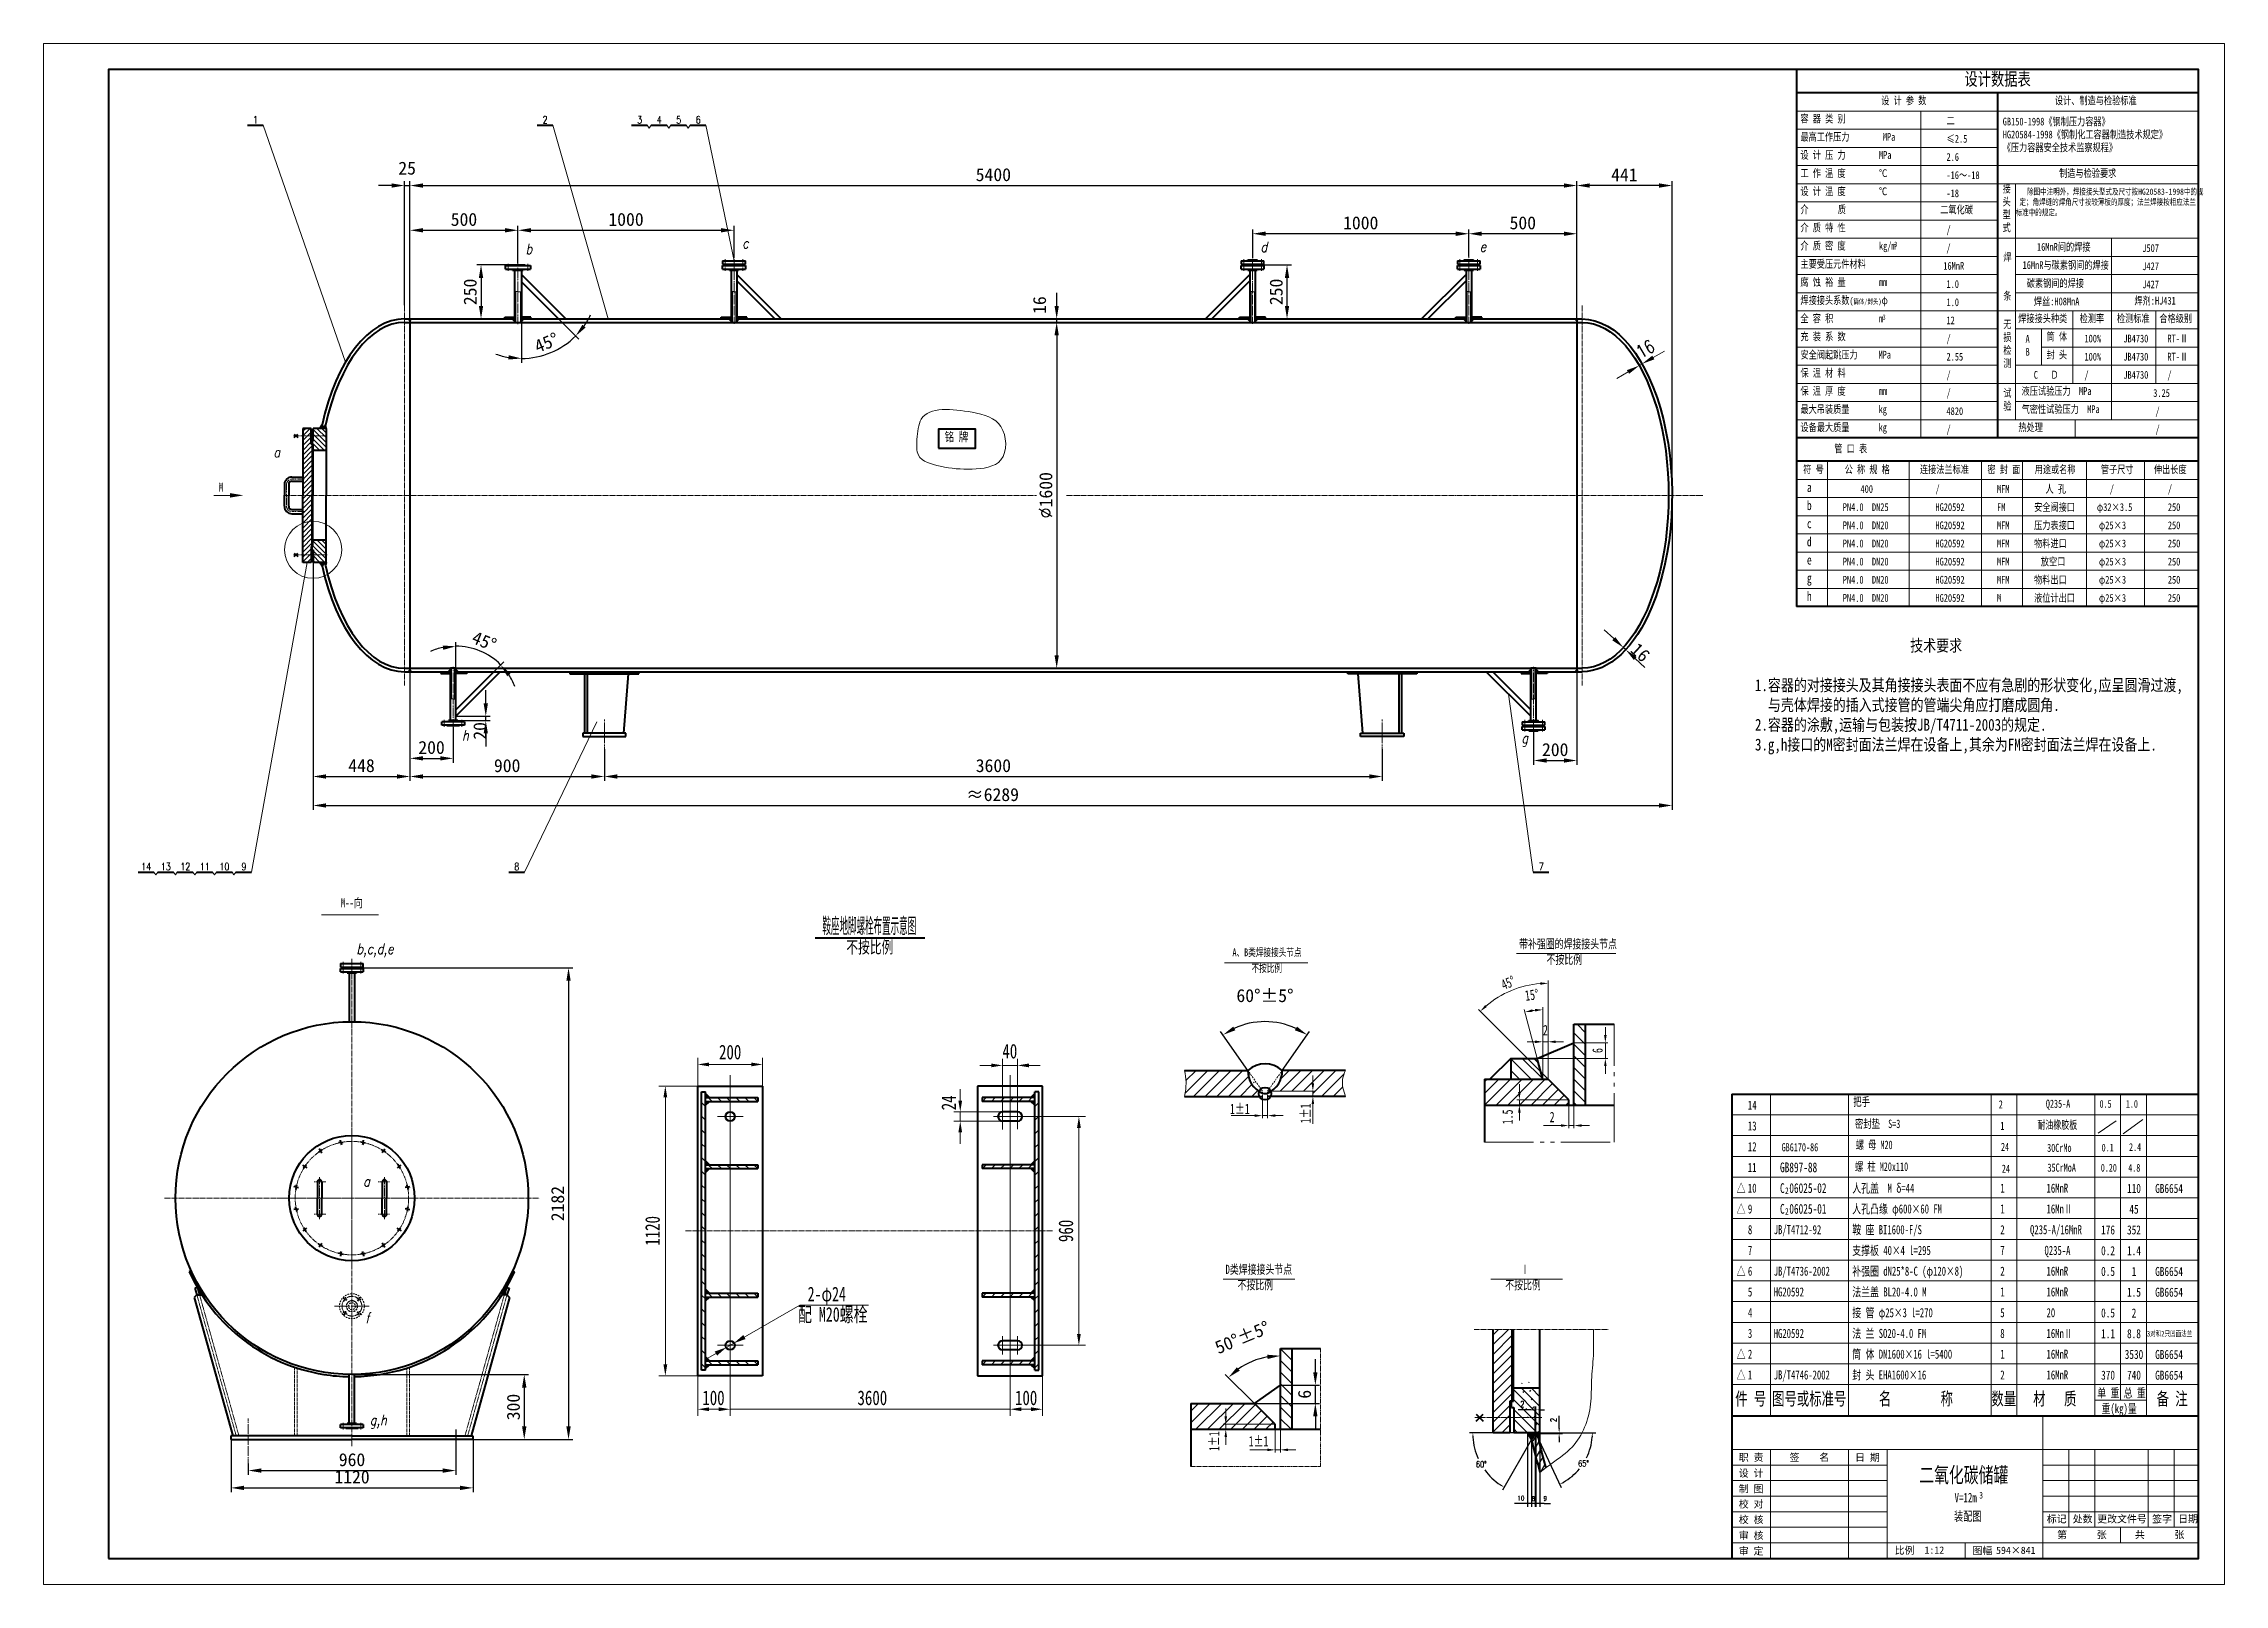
# Model space of a CAD drawing. Extents: x -114315 to 45000, y -61950 to 97535.
# Drawn here: x 34908 to 45000, y -61950 to -54822 of the extents above; entities that cross this region are included whole.
import ezdxf
from ezdxf.enums import TextEntityAlignment as Align

# ---------------------------------------------------------------- set-up
doc = ezdxf.new("R2010")
doc.units = 0
doc.header["$LTSCALE"] = 10
doc.header["$PDMODE"] = 1
for name, pattern in [('JXX-L', [2.95, 1.9, -0.25, 0.15, -0.25, 0.15, -0.25]), ('XX-L', [1.25, 0.75, -0.5]), ('XX-S', [0.5, 0.3, -0.2]), ('ZXX-L', [3.28, 2.5, -0.3, 0.18, -0.3]), ('ZXX-S', [1.27, 0.75, -0.2, 0.12, -0.2])]:
    doc.linetypes.add(name, pattern=pattern)
doc.layers.get('Defpoints').update_dxf_attribs({"linetype": 'CONTINUOUS'})
doc.layers.add('5剖面线层', color=2, linetype='CONTINUOUS')
doc.layers.add('7标注层', color=4, linetype='CONTINUOUS')
for name, color, linetype, lineweight in [('A 粗实线', 1, 'CONTINUOUS', 40), ('B 细实线', 7, 'CONTINUOUS', 18), ('C 文 字', 2, 'CONTINUOUS', 20), ('D 短中心线', 3, 'ZXX-S', 18), ('E 长中心线', 3, 'ZXX-L', 18), ('F 短虚线', 6, 'XX-S', 20), ('G 长虚线', 6, 'XX-L', 20), ('I 长双点线', 3, 'JXX-L', 18), ('J 标注尺寸', 2, 'CONTINUOUS', 18)]:
    doc.layers.add(name, color=color, linetype=linetype, lineweight=lineweight)
doc.styles.add('EB_TXT_STYLE0', font='SIMFANG.TTF', dxfattribs={"width": 0.7, "height": 60})
doc.styles.add('HZTXT', font='SIMFANG.TTF', dxfattribs={"width": 0.75})
doc.styles.add('ITALICT', font='ITALICT.shx', dxfattribs={"width": 0.7})
doc.styles.add('PC_TEXTSTYLE', font='romans.shx', dxfattribs={"width": 0.8, "bigfont": 'hzfs.shx'})
doc.styles.add('ROMANC', font='romanc', dxfattribs={"width": 0.7, "height": 6})
doc.styles.get("Standard").update_dxf_attribs({"font": 'SIMFANG.TTF'})
doc.styles.add('style2', font='SIMFANG.TTF', dxfattribs={"width": 0.7})
doc.styles.add('TH_GBDIM', font='romans.shx', dxfattribs={"width": 0.8, "bigfont": 'gbcbig.shx'})
doc.styles.add('标题中文', font='SIMFANG.TTF', dxfattribs={"width": 0.7})
doc.dimstyles.new('TH_GBDIM', dxfattribs={"dimscale": 8, "dimtxt": 3.5, "dimasz": 2.5, "dimexe": 2, "dimexo": 0, "dimgap": 1.5, "dimtad": 1, "dimdec": 1, "dimzin": 0, "dimdsep": 46, "dimtxsty": 'TH_GBDIM', "dimcen": 2.5, "dimclrd": 130, "dimclre": 130, "dimclrt": 3, "dimadec": 0, "dimazin": 0, "dimtfac": 0.714286, "dimtdec": 1, "dimtmove": 0, "dimatfit": 3, "dimfxl": 0, "dimtolj": 1, "dimtzin": 0, "dimlwd": -1, "dimlwe": -1, "dimarcsym": 0})
doc.dimstyles.new('通用标注4.0', dxfattribs={"dimscale": 20, "dimtxt": 3, "dimasz": 3, "dimexe": 1, "dimexo": 0, "dimgap": 1, "dimtad": 1, "dimdec": 0, "dimzin": 0, "dimdsep": 46, "dimtxsty": 'Standard', "dimcen": 0, "dimadec": 0, "dimazin": 0, "dimtfac": 0.375, "dimtdec": 0, "dimtmove": 2, "dimatfit": 3, "dimfxl": 0, "dimtzin": 0, "dimarcsym": 0})
pattern_1 = [(45, (314.537, 0), (-11.22532, 11.22532), [])]

msp = doc.modelspace()

# ---------------------------------------------------------------- texts
at = {"layer": '7标注层', "color": 3, "char_height": 21, "attachment_point": 5, "style": 'TH_GBDIM'}
for s, insert in [('\\A1;10{}{}', (41744.05, -61551.84)), ('\\A1;8{}{}', (41802.25, -61554.09)), ('\\A1;9{}{}', (41856.77, -61553.2))]:
    msp.add_mtext(s, dxfattribs=dict(at, insert=insert))
at = {"layer": 'C 文 字'}
for s, height, style, width, p in [('1', 33.87, 'ROMANC', 0.8, (35887.99, -55174.63)), ('2', 33.87, 'ROMANC', 0.8, (37228.66, -55174.63)), ('3', 33.87, 'ROMANC', 0.8, (37665.84, -55174.63)), ('4', 33.87, 'ROMANC', 0.8, (37756.28, -55174.63)), ('5', 33.87, 'ROMANC', 0.8, (37846.73, -55174.63)), ('6', 33.87, 'ROMANC', 0.8, (37937.18, -55174.63)), ('14', 33.872, 'ROMANC', 0.8, (35382.5, -58629.92)), ('13', 33.872, 'ROMANC', 0.8, (35472.95, -58629.92)), ('12', 33.872, 'ROMANC', 0.8, (35563.39, -58629.92)), ('11', 33.872, 'ROMANC', 0.8, (35653.84, -58629.92)), ('10', 33.872, 'ROMANC', 0.8, (35744.29, -58629.92)), ('9', 33.87, 'ROMANC', 0.8, (35834.74, -58629.92)), ('8', 33.87, 'ROMANC', 0.8, (37097.39, -58629.92)), ('7', 33.87, 'ROMANC', 0.8, (41838.58, -58629.92)), ('不按比例', 57.008, 'HZTXT', 0.7, (38731.16, -59001.19)), ('200', 67.5, 'HZTXT', 0.75, (38084.94, -59488.29)), ('110', 42, 'HZTXT', 0.75, (44581.39, -60118.87)), ('GB6654', 42, 'HZTXT', 0.75, (44743.7, -60118.87)), ('45', 42, 'HZTXT', 0.75, (44581.39, -60214.87)), ('176', 42, 'HZTXT', 0.75, (44461.39, -60310.87)), ('352', 42, 'HZTXT', 0.75, (44581.39, -60310.87)), ('0.2', 42, 'HZTXT', 0.75, (44461.39, -60406.87)), ('1.4', 42, 'HZTXT', 0.75, (44581.39, -60406.87)), ('0.5', 42, 'HZTXT', 0.75, (44461.39, -60502.87)), ('1', 42, 'HZTXT', 0.75, (44581.39, -60502.87)), ('GB6654', 42, 'HZTXT', 0.75, (44743.7, -60502.87)), ('1.5', 42, 'HZTXT', 0.75, (44581.39, -60598.87)), ('GB6654', 42, 'HZTXT', 0.75, (44743.7, -60598.87)), ('0.5', 42, 'HZTXT', 0.75, (44461.39, -60694.87)), ('2', 42, 'HZTXT', 0.75, (44581.39, -60694.87)), ('1.1', 42, 'HZTXT', 0.75, (44461.39, -60790.87)), ('8.8', 42, 'HZTXT', 0.75, (44581.39, -60790.87)), ('3530', 42, 'HZTXT', 0.75, (44581.39, -60886.87)), ('GB6654', 42, 'HZTXT', 0.75, (44743.7, -60886.87)), ('100', 67.5, 'HZTXT', 0.75, (38007.73, -61087.87)), ('3600', 67.5, 'HZTXT', 0.75, (38742.85, -61087.87)), ('100', 67.5, 'HZTXT', 0.75, (39454.62, -61087.87)), ('370', 42, 'HZTXT', 0.75, (44461.39, -60982.87)), ('740', 42, 'HZTXT', 0.75, (44581.39, -60982.87)), ('GB6654', 42, 'HZTXT', 0.75, (44743.7, -60982.87))]:
    msp.add_text(s, height=height, dxfattribs=dict(at, style=style, width=width)).set_placement(p, align=Align.MIDDLE)
at = {"layer": 'C 文 字', "style": 'ITALICT', "width": 0.8}
for s, p in [('b', (37138.51, -55795.95)), ('c', (38141.05, -55769.92)), ('d', (40539.57, -55786.74)), ('e', (41553.85, -55785.35)), ('a', (35971.26, -56736.02)), ('h', (36844.66, -58046.53)), ('g', (41747, -58058.86)), ('b,c,d,e', (36356.03, -59034.34)), ('a', (36386.7, -60109.72)), ('f', (36397.43, -60741.41)), ('g,h', (36417.41, -61213.82))]:
    msp.add_text(s, height=48, dxfattribs=at).set_placement(p)
at = {"layer": 'C 文 字', "style": 'HZTXT', "width": 0.39918}
msp.add_text('鞍座地脚螺栓布置示意图', height=71.4154, dxfattribs=at).set_placement((38512.01, -58939.07), (38945.94, -58939.07), align=Align.FIT)
at = {"layer": 'C 文 字', "style": 'HZTXT', "width": 0.75}
msp.add_text('40', height=67.5, dxfattribs=at).set_placement((39379.17, -59483.79), align=Align.MIDDLE_CENTER)
msp.add_text('24', height=67.5, rotation=90, dxfattribs=at).set_placement((39096.4, -59722.7), align=Align.MIDDLE_CENTER)
for s, p in [('1120', (37726.05, -60315.14)), ('960', (39638.79, -60315.14))]:
    msp.add_text(s, height=67.5, rotation=90, dxfattribs=at).set_placement(p, align=Align.MIDDLE)
at = {"layer": 'C 文 字', "style": 'HZTXT', "width": 0.7}
for s, p in [('2-φ24', (38443.45, -60607.25)), ('配 M20螺栓', (38399, -60701.42))]:
    msp.add_text(s, height=67.5, dxfattribs=at).set_placement(p, align=Align.MIDDLE_LEFT)
at = {"layer": 'C 文 字', "style": '标题中文', "oblique": 0.5}
msp.add_text('职 责', height=33.6, rotation=0.095868, dxfattribs=at).set_placement((42809.62, -61363.14), align=Align.MIDDLE_CENTER)
for s, p in [('签    名', (43079.09, -61361.88)), ('日 期', (43347.77, -61362.59)), ('设 计', (42809.62, -61435.14)), ('校 对', (42809.62, -61577.86)), ('制 图', (42809.62, -61507.14)), ('校 核', (42809.62, -61649.86)), ('标记', (44223.73, -61646.67)), ('处数', (44343.73, -61646.67)), ('更改文件号', (44525.66, -61646.67)), ('签字', (44711.48, -61646.67)), ('日期', (44831.48, -61646.67)), ('审 核', (42809.62, -61723.14)), ('第      张', (44340.17, -61719.82)), ('共      张', (44700.17, -61719.82)), ('审 定', (42809.62, -61795.14)), ('比例', (43519.75, -61792.04)), ('1:12', (43657.54, -61792.04)), ('图幅', (43879.75, -61793.12)), ('594×841', (44034.43, -61793.12))]:
    msp.add_text(s, height=33.6, rotation=0.095868, dxfattribs=at).set_placement(p, align=Align.MIDDLE)
at = {"layer": 'C 文 字', "attachment_point": 1}
for s, insert, char_height, width, style in [('设计数据表', (43796.8, -54956.08), 60, 930, 'HZTXT'), ('设 计 参 数', (43411.7, -55067.68), 36, 576, 'HZTXT'), ('设计、制造与检验标准', (44215.61, -55067.68), 36, 576, 'HZTXT'), ('容 器 类 别', (43037.9, -55151.68), 36, 576, 'HZTXT'), ('二', (43713.7, -55160.75), 36, 576, 'HZTXT'), ('GB150-1998《钢制压力容器》\\PHG20584-1998《钢制化工容器制造技术规定》\\P《压力容器安全技术监察规程》', (43973.98, -55164.87), 36, 930, 'HZTXT'), ('最高工作压力        MPa', (43037.9, -55235.68), 36, 576, 'HZTXT'), ('≤2.5', (43713.7, -55244.75), 36, 576, 'HZTXT'), ('设 计 压 力        MPa', (43037.9, -55319.68), 36, 576, 'HZTXT'), ('工 作 温 度        ℃', (43037.9, -55403.68), 36, 576, 'HZTXT'), ('2.6', (43713.7, -55328.75), 36, 576, 'HZTXT'), (' 制造与检验要求', (44215.61, -55403.68), 36, 576, 'HZTXT'), ('设 计 温 度        ℃', (43037.9, -55487.68), 36, 576, 'HZTXT'), ('-16～-18', (43713.7, -55412.75), 36, 576, 'HZTXT'), ('-18', (43713.7, -55496.75), 36, 576, 'HZTXT'), ('接\\P头\\P型\\P式', (43973.36, -55475.6), 36, 576, 'HZTXT'), ('   除图中注明外，焊接接头型式及尺寸按HG20583-1998中的规\\P 定；角焊缝的焊角尺寸按较薄板的厚度；法兰焊接按相应法兰标准中的规定。', (44033.79, -55492.75), 28.8, 846, 'HZTXT'), ('介       质', (43037.9, -55571.68), 36, 576, 'HZTXT'), ('二氧化碳', (43684.62, -55572.36), 36, 576, 'HZTXT'), ('介 质 特 性', (43037.9, -55655.68), 36, 576, 'HZTXT'), ('/', (43713.7, -55664.75), 36, 576, 'HZTXT'), ('介 质 密 度        kg/m', (43037.9, -55739.68), 36, 576, 'HZTXT'), ('3', (43472.02, -55738.59), 24, 576, 'HZTXT'), ('/', (43713.7, -55748.75), 36, 576, 'HZTXT'), ('焊\\P\\P\\P条', (43976.81, -55791.72), 36, 576, 'HZTXT'), ('16MnR间的焊接', (44132.58, -55744.97), 36, 576, 'HZTXT'), ('J507', (44619.87, -55750.27), 36, 576, 'HZTXT'), ('腐 蚀 裕 量        mm', (43037.9, -55907.68), 36, 576, 'HZTXT'), ('主要受压元件材料', (43037.9, -55823.68), 36, 576, 'HZTXT'), ('16MnR', (43699.08, -55832.75), 36, 576, 'HZTXT'), ('16MnR与碳素钢间的焊接', (44066.01, -55828.97), 36, 576, 'HZTXT'), (' 碳素钢间的焊接', (44066.01, -55912.97), 36, 576, 'HZTXT'), ('J427', (44619.87, -55834.27), 36, 576, 'HZTXT'), ('焊接接头系数{\\H0.8333x;(\\H0.8x;筒体/封头)}φ{\\H0.8333x;        } ', (43037.9, -55991.68), 36, 576, 'HZTXT'), ('1.0', (43713.7, -55916.75), 36, 576, 'HZTXT'), ('1.0', (43713.7, -56000.75), 36, 576, 'HZTXT'), ('焊丝:H08MnA', (44118.32, -55996.97), 36, 576, 'HZTXT'), ('焊剂:HJ431', (44583.58, -55993.73), 36, 576, 'HZTXT'), ('J427', (44619.87, -55918.27), 36, 576, 'HZTXT'), ('全 容 积           m', (43037.9, -56075.68), 36, 576, 'HZTXT'), ('3', (43417.78, -56075.5), 24, 576, 'HZTXT'), ('12', (43713.7, -56084.75), 36, 576, 'HZTXT'), ('无\\P损\\P检\\P测', (43976.81, -56102.87), 36, 576, 'HZTXT'), ('焊接接头种类', (44045.8, -56075.68), 36, 576, 'HZTXT'), ('检测率', (44330.08, -56075.68), 36, 576, 'HZTXT'), ('检测标准', (44502.46, -56075.68), 36, 576, 'HZTXT'), ('合格级别', (44699.04, -56075.68), 36, 576, 'HZTXT'), ('充 装 系 数', (43037.9, -56159.68), 36, 576, 'HZTXT'), ('/', (43713.7, -56168.75), 36, 576, 'HZTXT'), ('A\\PB', (44079.63, -56170.03), 36, 576, 'HZTXT'), ('筒 体', (44177.01, -56159.68), 36, 576, 'HZTXT'), ('100%', (44352.19, -56168.75), 36, 576, 'HZTXT'), ('JB4730', (44532.19, -56168.75), 36, 576, 'HZTXT'), ('RT-Ⅱ', (44736.19, -56168.75), 36, 576, 'HZTXT'), ('安全阀起跳压力     MPa', (43037.9, -56243.68), 36, 576, 'HZTXT'), ('2.55', (43713.7, -56252.75), 36, 576, 'HZTXT'), ('封 头', (44177.01, -56243.68), 36, 576, 'HZTXT'), ('100%', (44352.19, -56252.75), 36, 576, 'HZTXT'), ('JB4730', (44532.19, -56252.75), 36, 576, 'HZTXT'), ('RT-Ⅱ', (44736.19, -56252.75), 36, 576, 'HZTXT'), ('保 温 材 料', (43037.9, -56327.68), 36, 576, 'HZTXT'), ('保 温 厚 度        mm', (43037.9, -56411.68), 36, 576, 'HZTXT'), ('/', (43713.7, -56336.75), 36, 576, 'HZTXT'), ('液压试验压力  MPa', (44061.49, -56411.68), 36, 576, 'HZTXT'), ('C   Ｄ', (44117.76, -56336.75), 36, 576, 'HZTXT'), ('/', (44352.19, -56336.75), 36, 576, 'HZTXT'), ('JB4730', (44532.19, -56336.75), 36, 576, 'HZTXT'), ('/', (44736.19, -56336.75), 36, 576, 'HZTXT'), ('最大吊装质量       kg', (43037.9, -56495.68), 36, 576, 'HZTXT'), ('4820', (43713.7, -56504.75), 36, 576, 'HZTXT'), ('/', (43713.7, -56420.75), 36, 576, 'HZTXT'), ('试\\P验', (43976.81, -56420.75), 36, 576, 'HZTXT'), ('气密性试验压力  MPa', (44061.49, -56495.68), 36, 576, 'HZTXT'), ('3.25', (44670.43, -56420.75), 36, 576, 'HZTXT'), ('/', (44680.89, -56504.75), 36, 576, 'HZTXT'), ('铭 牌', (39077.37, -56619.8), 42, 3614.4, 'HZTXT'), ('设备最大质量       kg', (43037.9, -56579.68), 36, 576, 'HZTXT'), ('/', (43713.7, -56588.75), 36, 576, 'HZTXT'), ('热处理', (44046.37, -56579.68), 36, 576, 'HZTXT'), ('/', (44680.89, -56588.75), 36, 576, 'HZTXT'), ('管 口 表', (43194.72, -56678.32), 36, 576, 'HZTXT'), (' 符 号', (43031.48, -56774.23), 36, 576, 'HZTXT'), ('公 称 规 格', (43242.7, -56774.23), 36, 576, 'HZTXT'), ('连接法兰标准', (43590.71, -56774.23), 36, 576, 'HZTXT'), ('密 封 面', (43903.51, -56774.23), 36, 576, 'HZTXT'), ('用途或名称', (44121.92, -56774.23), 36, 576, 'HZTXT'), ('管子尺寸', (44428.32, -56774.23), 36, 576, 'HZTXT'), ('伸出长度', (44673.91, -56774.23), 36, 576, 'HZTXT'), ('a', (43067.91, -56853.16), 43.2, 691.2, 'HZTXT'), ('400', (43315.83, -56864.75), 36, 576, 'HZTXT'), ('/', (43662.63, -56864.75), 36, 576, 'HZTXT'), ('MFM', (43947.49, -56864.75), 36, 576, 'HZTXT'), ('人 孔', (44171.8, -56864.75), 36, 576, 'HZTXT'), ('/', (44469.22, -56864.75), 36, 576, 'HZTXT'), ('/', (44738.08, -56864.75), 36, 576, 'HZTXT'), ('b', (43067.91, -56937.16), 43.2, 691.2, 'HZTXT'), ('PN4.0  DN25', (43233.72, -56948.75), 36, 576, 'HZTXT'), ('HG20592', (43662.63, -56948.75), 36, 576, 'HZTXT'), ('FM', (43947.49, -56948.75), 36, 576, 'HZTXT'), ('安全阀接口', (44119.23, -56948.75), 36, 576, 'HZTXT'), ('φ32×3.5', (44409.62, -56948.75), 36, 576, 'HZTXT'), ('250', (44738.08, -56948.75), 36, 576, 'HZTXT'), ('d ', (43067.91, -57105.16), 43.2, 691.2, 'HZTXT'), ('c', (43067.91, -57021.16), 43.2, 691.2, 'HZTXT'), ('PN4.0  DN20', (43233.72, -57032.75), 36, 576, 'HZTXT'), ('PN4.0  DN20', (43233.72, -57116.75), 36, 576, 'HZTXT'), ('HG20592', (43662.63, -57032.75), 36, 576, 'HZTXT'), ('HG20592', (43662.63, -57116.75), 36, 576, 'HZTXT'), ('MFM', (43947.49, -57032.75), 36, 576, 'HZTXT'), ('MFM', (43947.49, -57116.75), 36, 576, 'HZTXT'), ('物料进口', (44119.23, -57116.75), 36, 576, 'HZTXT'), ('压力表接口', (44119.23, -57032.75), 36, 576, 'HZTXT'), ('φ25×3', (44419.15, -57032.75), 36, 576, 'HZTXT'), ('φ25×3', (44419.15, -57116.75), 36, 576, 'HZTXT'), ('250', (44738.08, -57032.75), 36, 576, 'HZTXT'), ('250', (44738.08, -57116.75), 36, 576, 'HZTXT'), ('e', (43067.91, -57189.16), 43.2, 691.2, 'HZTXT'), ('PN4.0  DN20', (43233.72, -57200.75), 36, 576, 'HZTXT'), ('HG20592', (43662.63, -57200.75), 36, 576, 'HZTXT'), ('MFM', (43947.49, -57200.75), 36, 576, 'HZTXT'), ('放空口', (44150.22, -57200.75), 36, 576, 'HZTXT'), ('φ25×3', (44419.15, -57200.75), 36, 576, 'HZTXT'), ('250', (44738.08, -57200.75), 36, 576, 'HZTXT'), ('g', (43067.91, -57273.16), 43.2, 691.2, 'HZTXT'), ('PN4.0  DN20', (43233.72, -57284.75), 36, 576, 'HZTXT'), ('HG20592', (43662.63, -57284.75), 36, 576, 'HZTXT'), ('MFM', (43947.49, -57284.75), 36, 576, 'HZTXT'), ('物料出口', (44119.23, -57284.75), 36, 576, 'HZTXT'), ('φ25×3', (44419.15, -57284.75), 36, 576, 'HZTXT'), ('250', (44738.08, -57284.75), 36, 576, 'HZTXT'), ('h', (43067.91, -57357.16), 43.2, 691.2, 'HZTXT'), ('PN4.0  DN20', (43233.72, -57368.75), 36, 576, 'HZTXT'), ('HG20592', (43662.63, -57368.75), 36, 576, 'HZTXT'), ('M', (43947.49, -57368.75), 36, 576, 'HZTXT'), ('液位计出口', (44119.23, -57368.75), 36, 576, 'HZTXT'), ('φ25×3', (44419.15, -57368.75), 36, 576, 'HZTXT'), ('250', (44738.08, -57368.75), 36, 576, 'HZTXT'), ('{\\f仿宋_GB2312|b0|i0|c134|p49;                        技术要求\\P\\P1.容器的对接接头及其角接接头表面不应有急剧的形状变化,应呈圆滑过渡,\\P  与壳体焊接的插入式接管的管端尖角应打磨成圆角.\\P2.容器的涂敷,运输与包装按JB/T4711-2003的规定.\\P3.g,h接口的M密封面法兰焊在设备上,其余为FM密封面法兰焊在设备上.}', (42827.45, -57579.4), 55, 20535.9, 'PC_TEXTSTYLE')]:
    msp.add_mtext(s, dxfattribs=dict(at, insert=insert, char_height=char_height, width=width, style=style))
at = {"layer": 'C 文 字', "color": 2, "attachment_point": 1, "style": 'EB_TXT_STYLE0'}
for s, insert, char_height in [('把手', (43282.4, -59697.82), 39.416), ('2', (43955.71, -59711.05), 37.66), ('Q235-A', (44173.56, -59707.98), 37.664), ('0.5', (44422.15, -59709.93), 35.474), ('1.0', (44544.07, -59709.93), 35.474), ('{\\f宋体|b0|i0|c134|p2;密封垫  }S=3', (43290.34, -59800.06), 39.4161), ('1', (43962.92, -59810.28), 37.66), ('耐油橡胶板', (44134.28, -59805.81), 37.664), ('GB6170-86', (42950.65, -59909.29), 37.664), ('螺 母 M20', (43293.31, -59897.39), 39.416), ('24', (43965.89, -59907.61), 37.664), ('30CrMo', (44179.56, -59911.91), 37.664), ('0.1', (44431.8, -59912.15), 35.474), ('2.4', (44558.63, -59909.51), 35.474), ('GB897-88', (42943.29, -59998.56), 45.197), ('螺 柱 M20x110', (43290.06, -59998.02), 39.4161), ('24', (43969.87, -60008.69), 37.664), ('35CrMoA', (44180.86, -60003.56), 37.664), ('0.20', (44427.91, -60005.51), 35.474), ('4.8', (44554.97, -60005.51), 35.474), ('C 06025-02', (42943.29, -60094.56), 45.197), ('C 06025-01', (42943.29, -60190.56), 45.197)]:
    msp.add_mtext(s, dxfattribs=dict(at, insert=insert, char_height=char_height))
at = {"layer": 'J 标注尺寸', "style": '标题中文', "width": 0.7}
for s, height, p in [('M', 42, (35718.61, -56896)), ('M--向', 42, (36283.46, -58818.04)), ('14', 42, (42794.86, -59754.46)), ('13', 42, (42794.86, -59850.46)), ('12', 42, (42794.86, -59946.46)), ('11', 42, (42794.86, -60042.46)), ('△', 42, (42742.77, -60138.46)), ('10', 42, (42794.86, -60138.46)), ('2', 30.24, (42966.66, -60144.08)), ('人孔盖  M δ=44', 42, (43277.79, -60138.46)), ('1', 42, (43962.76, -60138.46)), ('16MnR', 42, (44176.87, -60138.46)), ('△', 42, (42742.77, -60234.46)), ('9', 42, (42794.86, -60234.46)), ('2', 30.24, (42966.66, -60240.08)), ('人孔凸缘 φ600×60 FM', 42, (43277.79, -60234.46)), ('1', 42, (43962.76, -60234.46)), ('16MnⅡ', 42, (44176.87, -60234.46)), ('8', 42, (42794.86, -60330.46)), ('JB/T4712-92', 42, (42914.23, -60330.46)), ('鞍 座 BI1600-F/S', 42, (43277.79, -60330.46)), ('2', 42, (43962.76, -60330.46)), ('Q235-A/16MnR', 42, (44100.42, -60330.46)), ('7', 42, (42794.86, -60426.46)), ('支撑板 40×4 l=295', 42, (43277.79, -60426.46)), ('7', 42, (43962.76, -60426.46)), ('Q235-A', 42, (44167.29, -60426.46)), ('△', 42, (42742.77, -60522.46)), ('6', 42, (42794.86, -60522.46)), ('JB/T4736-2002', 42, (42914.23, -60522.46)), ('补强圈 dN25*8-C (φ120×8)', 42, (43277.79, -60522.46)), ('2', 42, (43962.76, -60522.46)), ('16MnR', 42, (44176.87, -60522.46)), ('5', 42, (42794.86, -60618.46)), ('HG20592', 42, (42914.23, -60618.46)), ('法兰盖 BL20-4.0 M', 42, (43277.79, -60618.46)), ('1', 42, (43962.76, -60618.46)), ('16MnR', 42, (44176.87, -60618.46)), ('4', 42, (42794.86, -60714.46)), ('接 管 φ25×3 l=270', 42, (43277.79, -60714.46)), ('5', 42, (43962.76, -60714.46)), ('20', 42, (44176.87, -60714.46)), ('3', 42, (42794.86, -60810.46)), ('HG20592', 42, (42914.23, -60810.46)), ('法 兰 SO20-4.0 FM', 42, (43277.79, -60810.46)), ('8', 42, (43962.76, -60810.46)), ('16MnⅡ', 42, (44176.87, -60810.46)), ('3对和2只凹面法兰', 26.208, (44641.26, -60803.63)), ('△', 42, (42742.77, -60906.46)), ('△', 42, (42742.77, -61002.46)), ('2', 42, (42794.86, -60906.46)), ('筒 体 DN1600×16 l=5400', 42, (43277.79, -60906.46)), ('封 头 EHA1600×16  ', 42, (43277.79, -61002.46)), ('1', 42, (43962.76, -60906.46)), ('16MnR', 42, (44176.87, -60906.46)), ('件 号', 59.976, (42736.24, -61121.41)), ('1', 42, (42794.86, -61002.46)), ('图号或标准号', 59.976, (42906.79, -61121.41)), ('JB/T4746-2002', 42, (42914.23, -61002.46)), ('名        称', 59.976, (43400.79, -61121.41)), ('数量', 59.976, (43921.69, -61121.41)), ('2', 42, (43962.76, -61002.46)), ('材   质', 59.976, (44114.87, -61121.41)), ('16MnR', 42, (44176.87, -61002.46)), ('单 重', 42, (44411.68, -61085.9)), ('总 重', 42, (44533.78, -61085.9)), ('备 注', 59.976, (44686.66, -61121.41)), ('重(kg)量', 42, (44431.59, -61157.9)), ('二氧化碳储罐', 71.971, (43587.54, -61480.16)), ('V=12m', 43.183, (43751, -61570.41)), ('3', 30.24, (43865.43, -61553.44)), ('装配图', 43.183, (43748.64, -61656.43))]:
    msp.add_text(s, height=height, dxfattribs=at).set_placement(p)
at = {"layer": 'J 标注尺寸', "attachment_point": 1}
for s, insert, char_height, width, style in [('A、B类焊接接头节点', (40409.45, -59008.33), 36, 745.2, '标题中文'), ('不按比例', (40497.58, -59081.7), 36, 745.2, '标题中文'), ('D{\\f仿宋_GB2312|b0|i0|c134|p49;类焊接接头节点}', (40377.35, -60471.87), 42, 612, 'style2'), ('{\\f仿宋_GB2312|b0|i0|c134|p49;不按比例}', (40432.99, -60543.99), 42, 612, 'style2'), ('{\\f仿宋_GB2312|b0|i0|c134|p49;不按比例}', (41671.78, -60543.99), 42, 612, 'style2'), ('Ⅰ', (41742.47, -60471.87), 42, 612, 'style2')]:
    msp.add_mtext(s, dxfattribs=dict(at, insert=insert, char_height=char_height, width=width, style=style))
at = {"layer": 'J 标注尺寸', "char_height": 48, "attachment_point": 5, "style": 'style2'}
for insert in [(40443.62, -59750.62), (40530.22, -61288.54)]:
    msp.add_mtext('{\\f仿宋_GB2312|b0|i0|c134|p49;1±1}', dxfattribs=dict(at, insert=insert))
at = {"layer": 'J 标注尺寸', "char_height": 48, "attachment_point": 5, "rotation": 90, "style": 'style2'}
for insert in [(40747.94, -59771.57), (40324.46, -61288.11)]:
    msp.add_mtext('{\\f仿宋_GB2312|b0|i0|c134|p49;1±1}', dxfattribs=dict(at, insert=insert))

# ---------------------------------------------------------------- blocks, each defined once
blk = doc.blocks.new('*D74')
at = {"layer": 'C 文 字', "color": 0, "lineweight": -2}
for p, q in [((36603, -56226), (36603, -55459)), ((36663, -55479), (41943, -55479)), ((42003, -56226), (42003, -55459))]:
    blk.add_line(p, q, dxfattribs=at)
at = {"layer": 'C 文 字', "color": 0}
for points in [[(36663, -55469), (36663, -55489), (36603, -55479)], [(41943, -55469), (41943, -55489), (42003, -55479)]]:
    blk.add_solid(points, dxfattribs=at)
at = {"layer": 'Defpoints', "color": 0}
for p in [(42003, -55479), (36603, -56226), (42003, -56226)]:
    blk.add_point(p, dxfattribs=at)
at = {"layer": 'C 文 字', "color": 0, "insert": (39303, -55429), "char_height": 60, "attachment_point": 5}
blk.add_mtext('5400', dxfattribs=at)
blk = doc.blocks.new('*D75')
at = {"layer": 'Defpoints', "color": 0}
for p in [(36815, -61234), (35855, -61392), (36815, -61424)]:
    blk.add_point(p, dxfattribs=at)
at = {"layer": 'J 标注尺寸', "color": 0, "lineweight": -2}
for p, q in [((36815, -61234), (36815, -61444)), ((35855, -61392), (35855, -61444)), ((35915, -61424), (36755, -61424))]:
    blk.add_line(p, q, dxfattribs=at)
at = {"layer": 'J 标注尺寸', "color": 0}
for points in [[(35915, -61414), (35915, -61434), (35855, -61424)], [(36755, -61414), (36755, -61434), (36815, -61424)]]:
    blk.add_solid(points, dxfattribs=at)
at = {"layer": 'J 标注尺寸', "color": 0, "insert": (36335, -61374), "char_height": 60, "attachment_point": 5}
blk.add_mtext('960', dxfattribs=at)
blk = doc.blocks.new('*D76')
at = {"layer": 'Defpoints', "color": 0}
for p in [(35775, -61280), (36895, -61280), (36895, -61504)]:
    blk.add_point(p, dxfattribs=at)
at = {"layer": 'J 标注尺寸', "color": 0, "lineweight": -2}
for p, q in [((35775, -61280), (35775, -61524)), ((36895, -61280), (36895, -61524)), ((35835, -61504), (36835, -61504))]:
    blk.add_line(p, q, dxfattribs=at)
at = {"layer": 'J 标注尺寸', "color": 0}
for points in [[(35835, -61494), (35835, -61514), (35775, -61504)], [(36835, -61494), (36835, -61514), (36895, -61504)]]:
    blk.add_solid(points, dxfattribs=at)
at = {"layer": 'J 标注尺寸', "color": 0, "insert": (36335, -61454), "char_height": 60, "attachment_point": 5}
blk.add_mtext('1120', dxfattribs=at)
blk = doc.blocks.new('*D77')
at = {"layer": 'Defpoints', "color": 0}
for p in [(36335, -60980), (36895, -61280), (37132, -61280)]:
    blk.add_point(p, dxfattribs=at)
at = {"layer": 'J 标注尺寸', "color": 0, "lineweight": -2}
for p, q in [((36335, -60980), (37152, -60980)), ((37132, -61040), (37132, -61220)), ((36895, -61280), (37152, -61280))]:
    blk.add_line(p, q, dxfattribs=at)
at = {"layer": 'J 标注尺寸', "color": 0}
for points in [[(37122, -61040), (37142, -61040), (37132, -60980)], [(37122, -61220), (37142, -61220), (37132, -61280)]]:
    blk.add_solid(points, dxfattribs=at)
at = {"layer": 'J 标注尺寸', "color": 0, "insert": (37082, -61130), "char_height": 60, "attachment_point": 5, "rotation": 90}
blk.add_mtext('300', dxfattribs=at)
blk = doc.blocks.new('*D78')
at = {"layer": 'C 文 字', "color": 0, "lineweight": -2}
for p, q in [((36603, -55917), (36603, -55666)), ((36663, -55686), (37043, -55686)), ((37103, -55838), (37103, -55666))]:
    blk.add_line(p, q, dxfattribs=at)
at = {"layer": 'C 文 字', "color": 0}
for points in [[(36663, -55676), (36663, -55696), (36603, -55686)], [(37043, -55676), (37043, -55696), (37103, -55686)]]:
    blk.add_solid(points, dxfattribs=at)
at = {"layer": 'Defpoints', "color": 0}
for p in [(37103, -55686), (37103, -55838), (36603, -55917)]:
    blk.add_point(p, dxfattribs=at)
at = {"layer": 'C 文 字', "color": 0, "insert": (36853, -55636), "char_height": 60, "attachment_point": 5}
blk.add_mtext('500', dxfattribs=at)
blk = doc.blocks.new('*D79')
at = {"layer": 'C 文 字', "color": 0, "lineweight": -2}
for p, q in [((37103, -55755), (37103, -55666)), ((37163, -55686), (38043, -55686)), ((38103, -55814), (38103, -55666))]:
    blk.add_line(p, q, dxfattribs=at)
at = {"layer": 'C 文 字', "color": 0}
for points in [[(37163, -55676), (37163, -55696), (37103, -55686)], [(38043, -55676), (38043, -55696), (38103, -55686)]]:
    blk.add_solid(points, dxfattribs=at)
at = {"layer": 'Defpoints', "color": 0}
for p in [(38103, -55686), (37103, -55755), (38103, -55814)]:
    blk.add_point(p, dxfattribs=at)
at = {"layer": 'C 文 字', "color": 0, "insert": (37603, -55636), "char_height": 60, "attachment_point": 5}
blk.add_mtext('1000', dxfattribs=at)
blk = doc.blocks.new('*D80')
at = {"layer": 'C 文 字', "color": 0, "lineweight": -2}
for p, q in [((41503, -55807), (41503, -55682)), ((41943, -55702), (41563, -55702)), ((42003, -55845), (42003, -55682))]:
    blk.add_line(p, q, dxfattribs=at)
at = {"layer": 'C 文 字', "color": 0}
for points in [[(41563, -55692), (41563, -55712), (41503, -55702)], [(41943, -55692), (41943, -55712), (42003, -55702)]]:
    blk.add_solid(points, dxfattribs=at)
at = {"layer": 'Defpoints', "color": 0}
for p in [(41503, -55702), (41503, -55807), (42003, -55845)]:
    blk.add_point(p, dxfattribs=at)
at = {"layer": 'C 文 字', "color": 0, "insert": (41753, -55652), "char_height": 60, "attachment_point": 5}
blk.add_mtext('500', dxfattribs=at)
blk = doc.blocks.new('*D81')
at = {"layer": 'C 文 字', "color": 0, "lineweight": -2}
for p, q in [((40503, -55815), (40503, -55682)), ((41443, -55702), (40563, -55702)), ((41503, -55763), (41503, -55682))]:
    blk.add_line(p, q, dxfattribs=at)
at = {"layer": 'C 文 字', "color": 0}
for points in [[(40563, -55692), (40563, -55712), (40503, -55702)], [(41443, -55692), (41443, -55712), (41503, -55702)]]:
    blk.add_solid(points, dxfattribs=at)
at = {"layer": 'Defpoints', "color": 0}
for p in [(40503, -55702), (41503, -55763), (40503, -55815)]:
    blk.add_point(p, dxfattribs=at)
at = {"layer": 'C 文 字', "color": 0, "insert": (41003, -55652), "char_height": 60, "attachment_point": 5}
blk.add_mtext('1000', dxfattribs=at)
blk = doc.blocks.new('*D82')
at = {"layer": 'C 文 字', "color": 0, "lineweight": -2}
for p, q in [((40532, -55846), (40682, -55846)), ((40662, -56036), (40662, -55906)), ((40624, -56096), (40682, -56096))]:
    blk.add_line(p, q, dxfattribs=at)
at = {"layer": 'C 文 字', "color": 0}
for points in [[(40652, -55906), (40672, -55906), (40662, -55846)], [(40652, -56036), (40672, -56036), (40662, -56096)]]:
    blk.add_solid(points, dxfattribs=at)
at = {"layer": 'Defpoints', "color": 0}
for p in [(40532, -55846), (40662, -55846), (40624, -56096)]:
    blk.add_point(p, dxfattribs=at)
at = {"layer": 'C 文 字', "color": 0, "insert": (40612, -55971), "char_height": 60, "attachment_point": 5, "rotation": 90}
blk.add_mtext('250', dxfattribs=at)
blk = doc.blocks.new('*D83')
at = {"layer": 'C 文 字', "color": 0, "lineweight": -2}
for p, q in [((37069, -55846), (36912, -55846)), ((36932, -55906), (36932, -56036)), ((36964, -56096), (36912, -56096))]:
    blk.add_line(p, q, dxfattribs=at)
at = {"layer": 'C 文 字', "color": 0}
for points in [[(36922, -55906), (36942, -55906), (36932, -55846)], [(36922, -56036), (36942, -56036), (36932, -56096)]]:
    blk.add_solid(points, dxfattribs=at)
at = {"layer": 'Defpoints', "color": 0}
for p in [(37069, -55846), (36932, -56096), (36964, -56096)]:
    blk.add_point(p, dxfattribs=at)
at = {"layer": 'C 文 字', "color": 0, "insert": (36882, -55971), "char_height": 60, "attachment_point": 5, "rotation": 90}
blk.add_mtext('250', dxfattribs=at)
blk = doc.blocks.new('*D84')
at = {"layer": 'C 文 字', "color": 0, "lineweight": -2}
for p, q in [((37291, -56096), (37384, -56189)), ((37119, -56112), (37119, -56299))]:
    blk.add_line(p, q, dxfattribs=at)
for start, end in [(324.6948, 334.3895), (270, 315), (250.6105, 260.3052)]:
    blk.add_arc((37119, -55924), 355, start, end, dxfattribs=at)
at = {"layer": 'C 文 字', "color": 0}
for points in [[(37416, -56136), (37401, -56123), (37370, -56175)], [(37060, -56264), (37058, -56284), (37119, -56279)]]:
    blk.add_solid(points, dxfattribs=at)
at = {"layer": 'Defpoints', "color": 0}
for p in [(37119, -55870), (37119, -55924), (37291, -56096), (37119, -56112), (37211, -56267)]:
    blk.add_point(p, dxfattribs=at)
at = {"layer": 'C 文 字', "color": 0, "insert": (37235, -56206), "char_height": 60, "attachment_point": 5, "rotation": 22.5}
blk.add_mtext('45°', dxfattribs=at)
blk = doc.blocks.new('*D85')
at = {"layer": 'C 文 字', "color": 0, "lineweight": -2}
for p, q in [((42003, -55597), (42003, -55459)), ((42384, -55479), (42063, -55479)), ((42444, -56912), (42444, -55459))]:
    blk.add_line(p, q, dxfattribs=at)
at = {"layer": 'C 文 字', "color": 0}
for points in [[(42063, -55469), (42063, -55489), (42003, -55479)], [(42384, -55469), (42384, -55489), (42444, -55479)]]:
    blk.add_solid(points, dxfattribs=at)
at = {"layer": 'Defpoints', "color": 0}
for p in [(42003, -55479), (42003, -55597), (42444, -56912)]:
    blk.add_point(p, dxfattribs=at)
at = {"layer": 'C 文 字', "color": 0, "insert": (42223, -55429), "char_height": 60, "attachment_point": 5}
blk.add_mtext('441', dxfattribs=at)
blk = doc.blocks.new('*D86')
at = {"layer": 'C 文 字', "color": 0, "lineweight": -2}
for p, q in [((36518, -55479), (36458, -55479)), ((36578, -56033), (36578, -55459)), ((36578, -55479), (36603, -55479)), ((36603, -55608), (36603, -55459)), ((36663, -55479), (36723, -55479))]:
    blk.add_line(p, q, dxfattribs=at)
at = {"layer": 'C 文 字', "color": 0}
for points in [[(36518, -55469), (36518, -55489), (36578, -55479)], [(36663, -55469), (36663, -55489), (36603, -55479)]]:
    blk.add_solid(points, dxfattribs=at)
at = {"layer": 'Defpoints', "color": 0}
for p in [(36603, -55479), (36603, -55608), (36578, -56033)]:
    blk.add_point(p, dxfattribs=at)
at = {"layer": 'C 文 字', "color": 0, "insert": (36590, -55399), "char_height": 60, "attachment_point": 5}
blk.add_mtext('25', dxfattribs=at)
blk = doc.blocks.new('*D87')
at = {"layer": 'C 文 字', "color": 0, "lineweight": -2}
for p, q in [((36603, -57666), (36603, -58149)), ((36803, -57985), (36803, -58149)), ((36663, -58129), (36743, -58129))]:
    blk.add_line(p, q, dxfattribs=at)
at = {"layer": 'C 文 字', "color": 0}
for points in [[(36663, -58119), (36663, -58139), (36603, -58129)], [(36743, -58119), (36743, -58139), (36803, -58129)]]:
    blk.add_solid(points, dxfattribs=at)
at = {"layer": 'Defpoints', "color": 0}
for p in [(36603, -57666), (36803, -57985), (36803, -58129)]:
    blk.add_point(p, dxfattribs=at)
at = {"layer": 'C 文 字', "color": 0, "insert": (36703, -58079), "char_height": 60, "attachment_point": 5}
blk.add_mtext('200', dxfattribs=at)
blk = doc.blocks.new('*D88')
at = {"layer": 'C 文 字', "color": 0, "lineweight": -2}
for p, q in [((36603, -57903), (36603, -58233)), ((37503, -58087), (37503, -58233)), ((36663, -58213), (37443, -58213))]:
    blk.add_line(p, q, dxfattribs=at)
at = {"layer": 'C 文 字', "color": 0}
for points in [[(36663, -58203), (36663, -58223), (36603, -58213)], [(37443, -58203), (37443, -58223), (37503, -58213)]]:
    blk.add_solid(points, dxfattribs=at)
at = {"layer": 'Defpoints', "color": 0}
for p in [(36603, -57903), (37503, -58087), (37503, -58213)]:
    blk.add_point(p, dxfattribs=at)
at = {"layer": 'C 文 字', "color": 0, "insert": (37053, -58163), "char_height": 60, "attachment_point": 5}
blk.add_mtext('900', dxfattribs=at)
blk = doc.blocks.new('*D89')
at = {"layer": 'C 文 字', "color": 0, "lineweight": -2}
for p, q in [((42003, -57669), (42003, -58159)), ((41803, -58008), (41803, -58159)), ((41863, -58139), (41943, -58139))]:
    blk.add_line(p, q, dxfattribs=at)
at = {"layer": 'C 文 字', "color": 0}
for points in [[(41863, -58129), (41863, -58149), (41803, -58139)], [(41943, -58129), (41943, -58149), (42003, -58139)]]:
    blk.add_solid(points, dxfattribs=at)
at = {"layer": 'Defpoints', "color": 0}
for p in [(42003, -57669), (41803, -58008), (42003, -58139)]:
    blk.add_point(p, dxfattribs=at)
at = {"layer": 'C 文 字', "color": 0, "insert": (41903, -58089), "char_height": 60, "attachment_point": 5}
blk.add_mtext('200', dxfattribs=at)
blk = doc.blocks.new('*D90')
at = {"layer": 'C 文 字', "color": 0, "lineweight": -2}
for p, q in [((37503, -58087), (37503, -58233)), ((41103, -58087), (41103, -58233)), ((37563, -58213), (41043, -58213))]:
    blk.add_line(p, q, dxfattribs=at)
at = {"layer": 'C 文 字', "color": 0}
for points in [[(37563, -58203), (37563, -58223), (37503, -58213)], [(41043, -58203), (41043, -58223), (41103, -58213)]]:
    blk.add_solid(points, dxfattribs=at)
at = {"layer": 'Defpoints', "color": 0}
for p in [(37503, -58087), (41103, -58087), (41103, -58213)]:
    blk.add_point(p, dxfattribs=at)
at = {"layer": 'C 文 字', "color": 0, "insert": (39303, -58163), "char_height": 60, "attachment_point": 5}
blk.add_mtext('3600', dxfattribs=at)
blk = doc.blocks.new('*D91')
at = {"layer": 'C 文 字', "color": 0, "lineweight": -2}
for p, q in [((39586, -56112), (39616, -56112)), ((39596, -56172), (39596, -57652)), ((39586, -57712), (39616, -57712))]:
    blk.add_line(p, q, dxfattribs=at)
at = {"layer": 'C 文 字', "color": 0}
for points in [[(39586, -56172), (39606, -56172), (39596, -56112)], [(39586, -57652), (39606, -57652), (39596, -57712)]]:
    blk.add_solid(points, dxfattribs=at)
at = {"layer": 'Defpoints', "color": 0}
for p in [(39586, -56112), (39586, -57712), (39596, -57712)]:
    blk.add_point(p, dxfattribs=at)
at = {"layer": 'C 文 字', "color": 0, "insert": (39546, -56912), "char_height": 60, "attachment_point": 5, "rotation": 90}
blk.add_mtext('{\\Ftxt.shx;%%c}1600', dxfattribs=at)
blk = doc.blocks.new('*D92')
at = {"layer": 'C 文 字', "color": 0, "lineweight": -2}
for p, q in [((39596, -56036), (39596, -55976)), ((39642, -56096), (39576, -56096)), ((39596, -56112), (39596, -56096)), ((39642, -56112), (39576, -56112)), ((39596, -56172), (39596, -56232))]:
    blk.add_line(p, q, dxfattribs=at)
at = {"layer": 'C 文 字', "color": 0}
for points in [[(39586, -56036), (39606, -56036), (39596, -56096)], [(39586, -56172), (39606, -56172), (39596, -56112)]]:
    blk.add_solid(points, dxfattribs=at)
at = {"layer": 'Defpoints', "color": 0}
for p in [(39596, -56096), (39642, -56096), (39642, -56112)]:
    blk.add_point(p, dxfattribs=at)
at = {"layer": 'C 文 字', "color": 0, "insert": (39517, -56032), "char_height": 60, "attachment_point": 5, "rotation": 90}
blk.add_mtext('16', dxfattribs=at)
blk = doc.blocks.new('*D93')
at = {"layer": 'C 文 字', "color": 0, "lineweight": -2}
for p, q in [((42444, -56912), (42444, -58367)), ((36155, -57222), (36155, -58367)), ((36215, -58347), (42384, -58347))]:
    blk.add_line(p, q, dxfattribs=at)
at = {"layer": 'C 文 字', "color": 0}
for points in [[(36215, -58337), (36215, -58357), (36155, -58347)], [(42384, -58337), (42384, -58357), (42444, -58347)]]:
    blk.add_solid(points, dxfattribs=at)
at = {"layer": 'Defpoints', "color": 0}
for p in [(42444, -56912), (36155, -57222), (42444, -58347)]:
    blk.add_point(p, dxfattribs=at)
at = {"layer": 'C 文 字', "color": 0, "insert": (39299, -58297), "char_height": 60, "attachment_point": 5}
blk.add_mtext('≈6289', dxfattribs=at)
blk = doc.blocks.new('*D94')
at = {"layer": 'C 文 字', "color": 0, "lineweight": -2}
for p, q in [((42174, -57575), (42130, -57534)), ((42218, -57616), (42232, -57601)), ((42229, -57626), (42218, -57616)), ((42229, -57626), (42243, -57611)), ((42273, -57667), (42318, -57708))]:
    blk.add_line(p, q, dxfattribs=at)
at = {"layer": 'C 文 字', "color": 0}
for points in [[(42181, -57568), (42167, -57583), (42218, -57616)], [(42280, -57660), (42267, -57674), (42229, -57626)]]:
    blk.add_solid(points, dxfattribs=at)
at = {"layer": 'Defpoints', "color": 0}
for p in [(42218, -57616), (42218, -57616), (42229, -57626)]:
    blk.add_point(p, dxfattribs=at)
at = {"layer": 'C 文 字', "color": 0, "insert": (42297, -57639), "char_height": 60, "attachment_point": 5, "rotation": 317.287}
blk.add_mtext('16', dxfattribs=at)
blk = doc.blocks.new('*D95')
at = {"layer": 'C 文 字', "color": 0, "lineweight": -2}
for p, q in [((36364, -59098), (37357, -59098)), ((37337, -59158), (37337, -61220)), ((37132, -61280), (37357, -61280))]:
    blk.add_line(p, q, dxfattribs=at)
at = {"layer": 'C 文 字', "color": 0}
for points in [[(37327, -59158), (37347, -59158), (37337, -59098)], [(37327, -61220), (37347, -61220), (37337, -61280)]]:
    blk.add_solid(points, dxfattribs=at)
at = {"layer": 'Defpoints', "color": 0}
for p in [(36364, -59098), (37132, -61280), (37337, -61280)]:
    blk.add_point(p, dxfattribs=at)
at = {"layer": 'C 文 字', "color": 0, "insert": (37287, -60189), "char_height": 60, "attachment_point": 5, "rotation": 90}
blk.add_mtext('2182', dxfattribs=at)
blk = doc.blocks.new('*D96')
at = {"layer": 'C 文 字', "color": 0, "lineweight": -2}
for p, q in [((36954, -57874), (36954, -57814)), ((36815, -57934), (36974, -57934)), ((36815, -57954), (36974, -57954)), ((36954, -57954), (36954, -57934)), ((36954, -58014), (36954, -58074))]:
    blk.add_line(p, q, dxfattribs=at)
at = {"layer": 'C 文 字', "color": 0}
for points in [[(36944, -57874), (36964, -57874), (36954, -57934)], [(36944, -58014), (36964, -58014), (36954, -57954)]]:
    blk.add_solid(points, dxfattribs=at)
at = {"layer": 'Defpoints', "color": 0}
for p in [(36815, -57934), (36815, -57954), (36954, -57934)]:
    blk.add_point(p, dxfattribs=at)
at = {"layer": 'C 文 字', "color": 0, "insert": (36927, -58002), "char_height": 60, "attachment_point": 5, "rotation": 90}
blk.add_mtext('20', dxfattribs=at)
blk = doc.blocks.new('*D97')
at = {"layer": 'C 文 字', "color": 0, "lineweight": -2}
for p, q in [((36815, -57712), (36815, -57591)), ((36991, -57728), (37037, -57683))]:
    blk.add_line(p, q, dxfattribs=at)
for start, end in [(101.7205, 113.4409), (45, 90), (21.5591, 33.2795)]:
    blk.add_arc((36815, -57904), 294, start, end, dxfattribs=at)
at = {"layer": 'C 文 字', "color": 0}
for points in [[(36755, -57607), (36757, -57627), (36815, -57611)], [(37053, -57749), (37069, -57737), (37023, -57697)]]:
    blk.add_solid(points, dxfattribs=at)
at = {"layer": 'Defpoints', "color": 0}
for p in [(36815, -57712), (36962, -57650), (36991, -57728), (36815, -57904), (36815, -57954)]:
    blk.add_point(p, dxfattribs=at)
at = {"layer": 'C 文 字', "color": 0, "insert": (36947, -57587), "char_height": 60, "attachment_point": 5, "rotation": 337.5}
blk.add_mtext('45°', dxfattribs=at)
blk = doc.blocks.new('*D98')
at = {"layer": 'Defpoints', "color": 0}
for p in [(40629, -59354), (40481, -59573), (40639, -59573), (40548, -59669), (40572, -59669)]:
    blk.add_point(p, dxfattribs=at)
at = {"layer": 'J 标注尺寸', "color": 0, "lineweight": -2}
for p, q in [((40481, -59573), (40354, -59392)), ((40639, -59573), (40766, -59392))]:
    blk.add_line(p, q, dxfattribs=at)
blk.add_arc((40560, -59686), 339, 65.1557, 114.8443, dxfattribs=at)
at = {"layer": 'J 标注尺寸', "color": 0}
for points in [[(40423, -59387), (40413, -59370), (40366, -59408)], [(40708, -59370), (40698, -59387), (40755, -59408)]]:
    blk.add_solid(points, dxfattribs=at)
at = {"layer": 'J 标注尺寸', "color": 0, "insert": (40560, -59227), "char_height": 60, "attachment_point": 5}
blk.add_mtext('60°±5°', dxfattribs=at)
blk = doc.blocks.new('*D99')
at = {"layer": 'Defpoints', "color": 0}
for p in [(40543, -60905), (40631, -60914), (40511, -61113), (40607, -61209), (40631, -61233)]:
    blk.add_point(p, dxfattribs=at)
at = {"layer": 'J 标注尺寸', "color": 0, "lineweight": -2}
for p, q in [((40631, -60914), (40631, -60873)), ((40511, -61113), (40376, -60979))]:
    blk.add_line(p, q, dxfattribs=at)
blk.add_arc((40631, -61233), 340, 100.1189, 124.8811, dxfattribs=at)
at = {"layer": 'J 标注尺寸', "color": 0}
for points in [[(40443, -60962), (40430, -60946), (40391, -60993)], [(40570, -60888), (40572, -60908), (40631, -60893)]]:
    blk.add_solid(points, dxfattribs=at)
at = {"layer": 'J 标注尺寸', "color": 0, "insert": (40455, -60808), "char_height": 60, "attachment_point": 5, "rotation": 22.5}
blk.add_mtext('{\\f仿宋_GB2312|b0|i0|c134|p49;50°±5°}', dxfattribs=at)
blk = doc.blocks.new('*D100')
at = {"layer": 'Defpoints', "color": 0}
for p in [(40631, -61029), (40793, -61029), (40511, -61113)]:
    blk.add_point(p, dxfattribs=at)
at = {"layer": 'J 标注尺寸', "color": 0, "lineweight": -2}
for p, q in [((40793, -60969), (40793, -60909)), ((40631, -61029), (40813, -61029)), ((40793, -61113), (40793, -61029)), ((40511, -61113), (40813, -61113)), ((40793, -61173), (40793, -61233))]:
    blk.add_line(p, q, dxfattribs=at)
at = {"layer": 'J 标注尺寸', "color": 0}
for points in [[(40783, -60969), (40803, -60969), (40793, -61029)], [(40783, -61173), (40803, -61173), (40793, -61113)]]:
    blk.add_solid(points, dxfattribs=at)
at = {"layer": 'J 标注尺寸', "color": 0, "insert": (40743, -61071), "char_height": 60, "attachment_point": 5, "rotation": 90}
blk.add_mtext('6', dxfattribs=at)
blk = doc.blocks.new('*D107')
at = {"layer": 'C 文 字', "color": 0, "lineweight": -2}
for p, q in [((36155, -57880), (36155, -58233)), ((36603, -57950), (36603, -58233)), ((36215, -58213), (36543, -58213))]:
    blk.add_line(p, q, dxfattribs=at)
at = {"layer": 'C 文 字', "color": 0}
for points in [[(36215, -58203), (36215, -58223), (36155, -58213)], [(36543, -58203), (36543, -58223), (36603, -58213)]]:
    blk.add_solid(points, dxfattribs=at)
at = {"layer": 'Defpoints', "color": 0}
for p in [(36155, -57880), (36603, -57950), (36603, -58213)]:
    blk.add_point(p, dxfattribs=at)
at = {"layer": 'C 文 字', "color": 0, "insert": (36379, -58163), "char_height": 60, "attachment_point": 5}
blk.add_mtext('448', dxfattribs=at)
blk = doc.blocks.new('*D27')
at = {"layer": 'Defpoints', "color": 0}
for p in [(3324.12, 4830.32), (3336.23, 4830.32), (3309.98, 4824.32)]:
    blk.add_point(p, dxfattribs=at)
at = {"layer": 'J 标注尺寸', "color": 0, "lineweight": -2}
for p, q in [((3336.23, 4833.32), (3336.23, 4836.32)), ((3324.12, 4830.32), (3337.23, 4830.32)), ((3336.23, 4824.32), (3336.23, 4830.32)), ((3309.98, 4824.32), (3337.23, 4824.32)), ((3336.23, 4821.32), (3336.23, 4818.32))]:
    blk.add_line(p, q, dxfattribs=at)
at = {"layer": 'J 标注尺寸', "color": 0}
for points in [[(3335.73, 4833.32), (3336.73, 4833.32), (3336.23, 4830.32)], [(3335.73, 4821.32), (3336.73, 4821.32), (3336.23, 4824.32)]]:
    blk.add_solid(points, dxfattribs=at)
at = {"layer": 'J 标注尺寸', "color": 0, "insert": (3333.23, 4827.32), "char_height": 4, "attachment_point": 5, "rotation": 90, "style": 'style2'}
blk.add_mtext('6', dxfattribs=at)
blk = doc.blocks.new('*D26')
at = {"layer": 'Defpoints', "color": 0}
for p in [(3304.56, 4852.01), (3314.12, 4826.08), (3314.12, 4816.32), (3314.12, 4816.32), (3322.12, 4808.32)]:
    blk.add_point(p, dxfattribs=at)
at = {"layer": 'J 标注尺寸', "color": 0, "lineweight": -2}
for p, q in [((3314.12, 4826.08), (3314.12, 4854.27)), ((3314.12, 4816.32), (3287.28, 4843.16))]:
    blk.add_line(p, q, dxfattribs=at)
blk.add_arc((3314.12, 4816.32), 36.95, 94.6529, 130.3471, dxfattribs=at)
at = {"layer": 'J 标注尺寸', "color": 0}
for points in [[(3311.1, 4853.65), (3311.14, 4852.65), (3314.12, 4853.27)], [(3290.53, 4844.11), (3289.86, 4844.85), (3287.99, 4842.45)]]:
    blk.add_solid(points, dxfattribs=at)
at = {"layer": 'J 标注尺寸', "color": 0, "insert": (3298.75, 4853.42), "char_height": 4, "attachment_point": 5, "rotation": 22.5, "style": 'style2'}
blk.add_mtext('45°', dxfattribs=at)
blk = doc.blocks.new('*D25')
at = {"layer": 'Defpoints', "color": 0}
for p in [(3309.79, 4842.95), (3309.98, 4824.32), (3312.12, 4825.23), (3312.12, 4816.32), (3312.12, 4816.32)]:
    blk.add_point(p, dxfattribs=at)
at = {"layer": 'J 标注尺寸', "color": 0, "lineweight": -2}
for p, q in [((3309.98, 4824.32), (3304.94, 4843.11)), ((3312.12, 4825.23), (3312.12, 4844.05))]:
    blk.add_line(p, q, dxfattribs=at)
blk.add_arc((3312.12, 4816.32), 26.73, 96.43275, 98.56725, dxfattribs=at)
at = {"layer": 'J 标注尺寸', "color": 0}
for points in [[(3308.24, 4842.27), (3308.03, 4843.24), (3305.2, 4842.14)], [(3309.1, 4843.38), (3309.15, 4842.39), (3312.12, 4843.05)]]:
    blk.add_solid(points, dxfattribs=at)
at = {"layer": 'J 标注尺寸', "color": 0, "insert": (3307.85, 4848.77), "char_height": 4, "attachment_point": 5, "rotation": 7.5, "style": 'style2'}
blk.add_mtext('15°', dxfattribs=at)
blk = doc.blocks.new('*D24')
at = {"layer": 'Defpoints', "color": 0}
for p in [(3312.12, 4830.7), (3312.12, 4816.32), (3314.12, 4816.32)]:
    blk.add_point(p, dxfattribs=at)
at = {"layer": 'J 标注尺寸', "color": 0, "lineweight": -2}
for p, q in [((3309.12, 4830.7), (3306.12, 4830.7)), ((3312.12, 4816.32), (3312.12, 4831.7)), ((3314.12, 4830.7), (3312.12, 4830.7)), ((3314.12, 4816.32), (3314.12, 4831.7)), ((3317.12, 4830.7), (3320.12, 4830.7))]:
    blk.add_line(p, q, dxfattribs=at)
at = {"layer": 'J 标注尺寸', "color": 0}
for points in [[(3309.12, 4831.2), (3309.12, 4830.2), (3312.12, 4830.7)], [(3317.12, 4831.2), (3317.12, 4830.2), (3314.12, 4830.7)]]:
    blk.add_solid(points, dxfattribs=at)
at = {"layer": 'J 标注尺寸', "color": 0, "insert": (3313.12, 4835.2), "char_height": 4, "attachment_point": 5, "style": 'style2'}
blk.add_mtext('2', dxfattribs=at)
blk = doc.blocks.new('*D108')
at = {"layer": '7标注层', "color": 130}
for p, q in [((41832, -61249), (42091, -61249)), ((41826, -61278), (41930, -61502))]:
    blk.add_line(p, q, dxfattribs=at)
for start, end in [(333.9916, 355.6446), (299.3554, 320.4987)]:
    blk.add_arc((41812, -61249), 263, start, end, dxfattribs=at)
for points in [[(42071, -61269), (42078, -61269), (42075, -61249)], [(41943, -61482), (41940, -61476), (41923, -61488)]]:
    blk.add_solid(points, dxfattribs=at)
at = {"layer": 'Defpoints', "color": 0}
for p in [(41711, -61249), (41814, -61253), (41832, -61249), (41826, -61278), (42004, -61430)]:
    blk.add_point(p, dxfattribs=at)
at = {"layer": '7标注层', "color": 3, "insert": (42034, -61391), "char_height": 28, "attachment_point": 5, "style": 'TH_GBDIM'}
blk.add_mtext('\\A1;65°{}{}', dxfattribs=at)
blk = doc.blocks.new('*D109')
at = {"layer": '7标注层', "color": 130}
for p, q in [((41711, -61249), (41506, -61249)), ((41794, -61281), (41659, -61515))]:
    blk.add_line(p, q, dxfattribs=at)
for start, end in [(183.9412, 204.2422), (216.1148, 236.0588)]:
    blk.add_arc((41812, -61249), 291, start, end, dxfattribs=at)
for points in [[(41519, -61269), (41526, -61269), (41522, -61249)], [(41652, -61488), (41648, -61493), (41667, -61501)]]:
    blk.add_solid(points, dxfattribs=at)
at = {"layer": 'Defpoints', "color": 0}
for p in [(41711, -61249), (41810, -61253), (41832, -61249), (41539, -61349), (41794, -61281)]:
    blk.add_point(p, dxfattribs=at)
at = {"layer": '7标注层', "color": 3, "insert": (41561, -61395), "char_height": 28, "attachment_point": 5, "style": 'TH_GBDIM'}
blk.add_mtext('\\A1;60°{}{}', dxfattribs=at)
blk = doc.blocks.new('*D110')
at = {"layer": '7标注层', "color": 130}
for p, q in [((41814, -61253), (41937, -61253)), ((41832, -61249), (41937, -61249)), ((41921, -61229), (41921, -61170)), ((41921, -61253), (41921, -61249)), ((41921, -61273), (41921, -61293))]:
    blk.add_line(p, q, dxfattribs=at)
for points in [[(41918, -61229), (41925, -61229), (41921, -61249)], [(41918, -61273), (41925, -61273), (41921, -61253)]]:
    blk.add_solid(points, dxfattribs=at)
at = {"layer": 'Defpoints', "color": 0}
for p in [(41814, -61253), (41832, -61249), (41921, -61249)]:
    blk.add_point(p, dxfattribs=at)
at = {"layer": '7标注层', "color": 3, "insert": (41895, -61190), "char_height": 28, "attachment_point": 5, "rotation": 90, "style": 'TH_GBDIM'}
blk.add_mtext('\\A1;2{}{}', dxfattribs=at)
blk = doc.blocks.new('*D111')
at = {"layer": '7标注层', "color": 130}
for p, q in [((41790, -61143), (41731, -61143)), ((41810, -61253), (41810, -61127)), ((41814, -61143), (41810, -61143)), ((41814, -61253), (41814, -61127)), ((41834, -61143), (41854, -61143))]:
    blk.add_line(p, q, dxfattribs=at)
for points in [[(41790, -61140), (41790, -61146), (41810, -61143)], [(41834, -61140), (41834, -61146), (41814, -61143)]]:
    blk.add_solid(points, dxfattribs=at)
at = {"layer": 'Defpoints', "color": 0}
for p in [(41810, -61143), (41810, -61253), (41814, -61253)]:
    blk.add_point(p, dxfattribs=at)
at = {"layer": '7标注层', "color": 3, "insert": (41751, -61117), "char_height": 28, "attachment_point": 5, "style": 'TH_GBDIM'}
blk.add_mtext('\\A1;2{}{}', dxfattribs=at)
blk = doc.blocks.new('*D112')
at = {"layer": 'C 文 字', "color": 0}
for p, q in [((42292, -56312), (42282, -56294)), ((42292, -56312), (42305, -56304)), ((42305, -56304), (42295, -56287)), ((42357, -56274), (42409, -56245)), ((42240, -56341), (42188, -56371))]:
    blk.add_line(p, q, dxfattribs=at)
for points in [[(42235, -56333), (42245, -56350), (42292, -56312)], [(42352, -56266), (42362, -56283), (42305, -56304)]]:
    blk.add_solid(points, dxfattribs=at)
at = {"layer": 'Defpoints', "color": 0}
for p in [(42292, -56312), (42305, -56304), (42305, -56304)]:
    blk.add_point(p, dxfattribs=at)
at = {"layer": 'C 文 字', "color": 0, "insert": (42320, -56235), "char_height": 60, "attachment_point": 5, "rotation": 29.6909, "style": 'TH_GBDIM'}
blk.add_mtext('16', dxfattribs=at)
blk = doc.blocks.new('带补强圈的焊接接头节点')
at = {"layer": 'J 标注尺寸'}
h = blk.add_hatch(dxfattribs=at)
h.set_pattern_fill('ANSI31', color=256, angle=90, style=0)
h.set_pattern_definition([(135, (-3234.867, -4816.319), (-2.245064, -2.245064), [])])
h.paths.add_polyline_path([(14.5, 21.18), (10, 21.18), (10, -10), (14.5, -10)])
h = blk.add_hatch(dxfattribs=at)
h.set_pattern_fill('ANSI31', color=256, style=0)
h.set_pattern_definition([(45, (-3234.867, -4816.319), (-2.245064, 2.245064), [])])
h.paths.add_polyline_path([(-24.54, 0), (-24.54, -10), (-11.05, -10), (-11.05, -8), (8, -8), (0, 0)])
h.paths.add_polyline_path([(8, -10), (8, -8), (-11.05, -8), (-11.05, -10)], flags=17)
h = blk.add_hatch(dxfattribs=at)
h.set_pattern_fill('ANSI31', color=256, angle=90, style=0)
h.set_pattern_definition([(135, (-3314.1195, -4816.319), (-2.245064, -2.245064), [])])
h.paths.add_polyline_path([(-14.3, 8), (-14.3, 0), (-2, 0), (-4.14, 8)])
at = {"layer": 'A 粗实线'}
for p, q in [((10, -10), (10, 21.18)), ((10, 21.18), (25.46, 21.18)), ((14.5, -10), (14.5, 21.18)), ((-4.14, 8), (10, 14)), ((-24.54, 0), (-24.54, -24.38)), ((-24.54, 0), (0, 0)), ((-14.3, 8), (-22.25, 0.05)), ((-14.3, 8), (-4.14, 8)), ((-14.3, 8), (-14.3, 0)), ((-2, 0), (-4.14, 8)), ((8, -8), (0, 0)), ((8, -10), (8, -8)), ((-24.54, -10), (10, -10)), ((10, -10), (25.46, -10))]:
    blk.add_line(p, q, dxfattribs=at)
at = {"layer": 'I 长双点线'}
for p, q in [((25.46, -24.38), (25.46, 21.18)), ((-24.54, -24.38), (25.46, -24.38))]:
    blk.add_line(p, q, dxfattribs=at)
at = {"layer": 'J 标注尺寸'}
for p, q in [((-12.1, 48.4), (26.1, 48.4)), ((-2, 0), (-2, 8.91)), ((0, 0), (0, 9.76)), ((8, -8), (-12.05, -8)), ((-11.05, -5), (-11.05, -2)), ((-11.05, -8), (-11.05, -10)), ((8, -10), (-12.05, -10)), ((-11.05, -13), (-11.05, -16)), ((8, -10), (8, -18.91)), ((10, -10), (10, -18.91)), ((5, -17.91), (-1.74, -17.91)), ((10, -17.91), (8, -17.91)), ((13, -17.91), (16, -17.91))]:
    blk.add_line(p, q, dxfattribs=at)
for points in [[(-11.55, -5), (-10.55, -5), (-11.05, -8)], [(-11.55, -13), (-10.55, -13), (-11.05, -10)], [(5, -17.41), (5, -18.41), (8, -17.91)], [(13, -17.41), (13, -18.41), (10, -17.91)]]:
    blk.add_solid(points, dxfattribs=at)
at = {"layer": 'J 标注尺寸', "char_height": 3.5, "width": 51, "attachment_point": 1, "style": 'style2'}
for s, insert in [('{\\f仿宋_GB2312|b0|i0|c134|p49;带补强圈的焊接接头节点}', (-11.15, 53.89)), ('{\\f仿宋_GB2312|b0|i0|c134|p49;不按比例}', (-0.57, 47.88))]:
    blk.add_mtext(s, dxfattribs=dict(at, insert=insert))
at = {"layer": 'J 标注尺寸', "insert": (-15.55, -14.58), "char_height": 4, "attachment_point": 5, "rotation": 90, "style": 'style2'}
blk.add_mtext('{\\f仿宋_GB2312|b0|i0|c134|p49;1\\f仿宋_GB2312|b0|i0|c0|p49;.\\f仿宋_GB2312|b0|i0|c134|p49;5}', dxfattribs=at)
at = {"layer": 'J 标注尺寸', "insert": (1.59, -14.61), "char_height": 4, "attachment_point": 5, "style": 'style2'}
blk.add_mtext('{\\f仿宋_GB2312|b0|i0|c134|p49;2}', dxfattribs=at)
at = {"layer": 'J 标注尺寸'}
for base, line1, line2, picture, middle in [((-9.56, 35.69), ((0, 0), (0, 9.76)), ((8, -8), (0, 0)), '*D26', (-15.37, 37.1)), ((-4.33, 26.63), ((-2, 0), (-4.14, 8)), ((-2, 0), (-2, 8.91)), '*D25', (-6.27, 32.45))]:
    dim = blk.add_angular_dim_2l(base=base, line1=line1, line2=line2, dimstyle='通用标注4.0', dxfattribs=at)
    dim.commit()
    dim.dimension.update_dxf_attribs({"geometry": picture, "text_midpoint": middle, "insert": (-3314.12, -4816.32)})
dim = blk.add_linear_dim(base=(-2, 14.38), p1=(0, 0), p2=(-2, 0), dimstyle='通用标注4.0', dxfattribs=at)
dim.commit()
dim.dimension.update_dxf_attribs({"geometry": '*D24', "text_midpoint": (-1, 18.88), "insert": (-3314.12, -4816.32)})
dim = blk.add_linear_dim(base=(22.11, 14), p1=(-4.14, 8), p2=(10, 14), angle=90, dimstyle='通用标注4.0', dxfattribs=at)
dim.commit()
dim.dimension.update_dxf_attribs({"geometry": '*D27', "text_midpoint": (19.11, 11), "insert": (-3314.12, -4816.32)})

# ---------------------------------------------------------------- dimensions: what is measured, and where the dimension line sits
at = {"layer": '7标注层'}
dim = msp.add_linear_dim(base=(41810.06, -61142.94), p1=(41814.05, -61253.2), p2=(41810.06, -61253.2), text='2{}{}', dimstyle='TH_GBDIM', override={"dimgap": 1.5, "dimtad": 1, "dimjust": 0, "dimse1": 0, "dimse2": 0, "dimsd1": 0, "dimsd2": 0, "dimclrt": 3, "dimtvp": 0}, dxfattribs=at)
dim.commit()
dim.dimension.update_dxf_attribs({"geometry": '*D111', "text_midpoint": (41750.59, -61116.94)})
for base, line1, text, picture, middle in [((41539.1, -61348.66), ((41810.06, -61253.2), (41794.06, -61280.91)), '60%%d{}{}', '*D109', (41560.52, -61394.6)), ((42003.6, -61429.8), ((41814.05, -61253.2), (41825.52, -61277.82)), '65%%d{}{}', '*D108', (42034.13, -61390.6))]:
    dim = msp.add_angular_dim_2l(base=base, line1=line1, line2=((41832.05, -61249.2), (41711.34, -61249.2)), text=text, dimstyle='TH_GBDIM', override={"dimtad": 0, "dimtih": 1, "dimtoh": 1, "dimclrt": 3}, dxfattribs=at)
    dim.commit()
    dim.dimension.update_dxf_attribs({"geometry": picture, "text_midpoint": middle})
dim = msp.add_linear_dim(base=(41921.49, -61249.2), p1=(41814.05, -61253.2), p2=(41832.05, -61249.2), angle=90, text='2{}{}', dimstyle='TH_GBDIM', override={"dimgap": 1.5, "dimtad": 1, "dimjust": 0, "dimse1": 0, "dimse2": 0, "dimsd1": 0, "dimsd2": 0, "dimclrt": 3, "dimtvp": 0}, dxfattribs=at)
dim.commit()
dim.dimension.update_dxf_attribs({"geometry": '*D110', "text_midpoint": (41895.49, -61189.73)})
at = {"layer": 'C 文 字'}
for base, p1, p2, picture, middle in [((36602.72, -55479.03), (36577.72, -56033.46), (36602.72, -55608.27), '*D86', (36590.22, -55399.03)), ((42002.72, -55479.03), (36602.72, -56226.34), (42002.72, -56226.34), '*D74', (39302.72, -55429.03)), ((42002.72, -55479.03), (42443.72, -56912.41), (42002.72, -55596.57), '*D85', (42223.22, -55429.03)), ((37102.72, -55685.67), (36602.72, -55916.96), (37102.72, -55838.41), '*D78', (36852.72, -55635.67)), ((38102.72, -55685.67), (37102.72, -55754.54), (38102.72, -55814.46), '*D79', (37602.72, -55635.67)), ((40502.72, -55701.6), (41502.72, -55763.38), (40502.72, -55815.01), '*D81', (41002.72, -55651.6)), ((41502.72, -55701.6), (42002.72, -55845.19), (41502.72, -55807.37), '*D80', (41752.72, -55651.6)), ((36802.72, -58128.91), (36602.72, -57666.08), (36802.72, -57984.66), '*D87', (36702.72, -58078.91)), ((42002.72, -58139.11), (41802.72, -58007.61), (42002.72, -57668.79), '*D89', (41902.72, -58089.11)), ((36602.72, -58213.49), (36154.98, -57879.78), (36602.72, -57949.64), '*D107', (36378.85, -58163.49)), ((37502.72, -58213.49), (36602.72, -57903.49), (37502.72, -58087.22), '*D88', (37052.72, -58163.49)), ((41102.72, -58213.49), (37502.72, -58087.22), (41102.72, -58087.22), '*D90', (39302.72, -58163.49))]:
    dim = msp.add_linear_dim(base=base, p1=p1, p2=p2, dimstyle='通用标注4.0', dxfattribs=at)
    dim.commit()
    dim.dimension.update_dxf_attribs({"geometry": picture, "text_midpoint": middle})
for base, p1, p2, picture, middle in [((36931.98, -56096.41), (37068.72, -55846.41), (36963.9, -56096.41), '*D83', (36881.98, -55971.41)), ((40661.74, -55846.41), (40624.46, -56096.41), (40531.72, -55846.41), '*D82', (40611.74, -55971.41)), ((37336.71, -61279.53), (36363.63, -59097.53), (37131.5, -61279.53), '*D95', (37286.71, -60188.53))]:
    dim = msp.add_linear_dim(base=base, p1=p1, p2=p2, angle=90, dimstyle='通用标注4.0', dxfattribs=at)
    dim.commit()
    dim.dimension.update_dxf_attribs({"geometry": picture, "text_midpoint": middle})
for base, line1, line2, picture, middle in [((37210.61, -56266.86), ((37118.72, -55870.41), (37118.72, -56112.41)), ((37118.72, -55923.93), (37291.2, -56096.41)), '*D84', (37235.45, -56205.74)), ((36962.14, -57649.95), ((36815.22, -57954.41), (36815.22, -57712.41)), ((36815.22, -57904.41), (36991.22, -57728.41)), '*D97', (36946.8, -57586.76))]:
    dim = msp.add_angular_dim_2l(base=base, line1=line1, line2=line2, dimstyle='通用标注4.0', dxfattribs=at)
    dim.commit()
    dim.dimension.update_dxf_attribs({"geometry": picture, "text_midpoint": middle})
for base, p1, p2, picture, middle in [((39596.12, -56096.41), (39641.5, -56112.41), (39641.5, -56096.41), '*D92', (39517.34, -56031.72)), ((36954.21, -57934.41), (36815.22, -57954.41), (36815.22, -57934.41), '*D96', (36926.51, -58001.89))]:
    dim = msp.add_linear_dim(base=base, p1=p1, p2=p2, angle=90, dimstyle='通用标注4.0', dxfattribs=at)
    dim.commit()
    dim.dimension.update_dxf_attribs({"geometry": picture, "text_midpoint": middle, "dimtype": 160})
dim = msp.add_linear_dim(base=(39596.12, -57712.41), p1=(39585.94, -56112.41), p2=(39585.94, -57712.41), angle=90, text='{\\Ftxt.shx;%%c}<>', dimstyle='通用标注4.0', dxfattribs=at)
dim.commit()
dim.dimension.update_dxf_attribs({"geometry": '*D91', "text_midpoint": (39546.12, -56912.41)})
dim = msp.add_linear_dim(base=(42305, -56304.1), p1=(42291.84, -56311.61), p2=(42305, -56304.1), angle=29.690863, text='16', dimstyle='通用标注4.0', override={"dimtxsty": 'TH_GBDIM', "dimlwd": 65535, "dimlwe": 65535}, dxfattribs=at)
dim.commit()
dim.dimension.update_dxf_attribs({"geometry": '*D112', "text_midpoint": (42319.76, -56234.88), "dimtype": 161})
dim = msp.add_linear_dim(base=(42443.72, -58347.27), p1=(36154.98, -57222.41), p2=(42443.72, -56912.41), text='≈<>', dimstyle='通用标注4.0', dxfattribs=at)
dim.commit()
dim.dimension.update_dxf_attribs({"geometry": '*D93', "text_midpoint": (39299.35, -58297.27)})
dim = msp.add_linear_dim(base=(42218.22, -57615.86), p1=(42229.36, -57626.15), p2=(42218.22, -57615.86), angle=137.286963, text='16', dimstyle='通用标注4.0', dxfattribs=at)
dim.commit()
dim.dimension.update_dxf_attribs({"geometry": '*D94', "text_midpoint": (42296.56, -57638.66), "dimtype": 161})
at = {"layer": 'J 标注尺寸'}
for base, line1, line2, text, picture, middle in [((40628.75, -59354.04), ((40548.21, -59668.85), (40480.99, -59572.85)), ((40572.21, -59668.85), (40639.43, -59572.85)), '60°±5°', '*D98', (40560.21, -59227.04)), ((40543.06, -60904.62), ((40631.1, -61233.2), (40631.1, -60913.95)), ((40607.1, -61209.2), (40511.1, -61113.2)), '{\\f仿宋_GB2312|b0|i0|c134|p49;50°±5°}', '*D99', (40455, -60808.06))]:
    dim = msp.add_angular_dim_2l(base=base, line1=line1, line2=line2, text=text, dimstyle='通用标注4.0', dxfattribs=at)
    dim.commit()
    dim.dimension.update_dxf_attribs({"geometry": picture, "text_midpoint": middle})
dim = msp.add_linear_dim(base=(40792.88, -61029.18), p1=(40511.1, -61113.2), p2=(40631.1, -61029.18), angle=90, text='6', dimstyle='通用标注4.0', dxfattribs=at)
dim.commit()
dim.dimension.update_dxf_attribs({"geometry": '*D100', "text_midpoint": (40742.88, -61071.19)})
dim = msp.add_linear_dim(base=(37131.5, -61279.53), p1=(36334.63, -60979.53), p2=(36894.63, -61279.53), angle=90, dimstyle='通用标注4.0', dxfattribs=at)
dim.commit()
dim.dimension.update_dxf_attribs({"geometry": '*D77', "text_midpoint": (37081.5, -61129.53)})
for base, p1, p2, text, picture, middle in [((36814.63, -61423.53), (35854.63, -61391.53), (36814.63, -61233.59), '960', '*D75', (36334.63, -61373.53)), ((36894.63, -61503.53), (35774.63, -61279.53), (36894.63, -61279.53), '1120', '*D76', (36334.63, -61453.53))]:
    dim = msp.add_linear_dim(base=base, p1=p1, p2=p2, text=text, dimstyle='通用标注4.0', dxfattribs=at)
    dim.commit()
    dim.dimension.update_dxf_attribs({"geometry": picture, "text_midpoint": middle})

# ---------------------------------------------------------------- hatches: boundary and pattern name
at = {"layer": '5剖面线层'}
h = msp.add_hatch(dxfattribs=at)
h.set_pattern_fill('ANSI31', color=256, scale=5, style=0)
h.set_pattern_definition(pattern_1)
h.paths.add_polyline_path([(36145.98, -56637.41), (36145.98, -56602.41), (36106.98, -56602.41), (36106.98, -56637.41)])
h.paths.add_polyline_path([(36150.98, -56675.91), (36145.98, -56675.91), (36145.98, -56637.41), (36106.98, -56637.41), (36106.98, -56912.41), (36150.98, -56912.41)])
h.paths.add_polyline_path([(36150.98, -56912.41), (36106.98, -56912.41), (36106.98, -57187.41), (36145.98, -57187.41), (36145.98, -57148.91), (36150.98, -57148.91)])
h = msp.add_hatch(dxfattribs=at)
h.set_pattern_fill('ANSI31', color=256, scale=5, angle=90, style=0)
h.set_pattern_definition([(135, (314.537, 0), (-11.22532, -11.22532), [])])
h.paths.add_polyline_path([(36215.33, -56637.41), (36215.33, -56602.41), (36154.98, -56602.41), (36154.98, -56637.41)])
h.paths.add_polyline_path([(36215.33, -56637.41), (36154.98, -56637.41), (36154.98, -56660.91), (36149.98, -56660.91), (36149.98, -56675.41), (36153.98, -56675.41), (36153.98, -56705.41), (36215.33, -56705.41)])
h.paths.add_polyline_path([(36153.98, -57119.41), (36153.98, -57149.41), (36149.98, -57149.41), (36149.98, -57163.91), (36154.98, -57163.91), (36154.98, -57187.41), (36215.33, -57187.41), (36215.33, -57119.41)])
h.paths.add_polyline_path([(36154.98, -57187.41), (36154.98, -57222.41), (36215.33, -57222.41), (36215.33, -57187.41)])
h = msp.add_hatch(dxfattribs=at)
h.set_pattern_fill('ANSI37', color=256, scale=0.25, style=0)
h.set_pattern_definition([(45, (314.5366, 0), (-0.561266008, 0.561266008), []), (135, (314.5366, 0), (-0.561266008, -0.561266008), [])])
h.paths.add_polyline_path([(36196.34, -56586.56), (36186.33, -56602.41), (36215.33, -56602.41), (36212.07, -56588.1), (36206.33, -56600.41), (36204.33, -56600.41)])
h.paths.add_polyline_path([(36153.98, -56675.41), (36150.98, -56675.41), (36150.98, -56705.41), (36153.98, -56705.41)])
h = msp.add_hatch(dxfattribs=at)
h.set_pattern_fill('ANSI37', color=256, scale=0.25, style=0)
h.set_pattern_definition([(315, (314.5366, -113824.8197), (-0.561266008, -0.561266008), []), (225, (314.5366, -113824.8197), (-0.561266008, 0.561266008), [])])
h.paths.add_polyline_path([(36196.34, -57238.26), (36186.33, -57222.41), (36215.33, -57222.41), (36212.07, -57236.72), (36206.33, -57224.41), (36204.33, -57224.41)])
h.paths.add_polyline_path([(36153.98, -57149.41), (36150.98, -57149.41), (36150.98, -57119.41), (36153.98, -57119.41)])
h = msp.add_hatch(dxfattribs=at)
h.set_pattern_fill('ANSI31', color=256, scale=5, style=0)
h.set_pattern_definition(pattern_1)
h.paths.add_polyline_path([(36145.98, -57187.41), (36116.57, -57187.41), (36107.47, -57222.41), (36145.98, -57222.41)])
h.paths.add_polyline_path([(36116.57, -57187.41), (36106.98, -57187.41), (36106.98, -57222.41), (36107.47, -57222.41)])
h = msp.add_hatch(dxfattribs=at)
h.set_pattern_fill('ANSI37', color=256, style=0)
h.set_pattern_definition([(45, (0, 118.957), (-2.24506403, 2.24506403), []), (135, (0, 118.957), (-2.24506403, -2.24506403), [])])
h.paths.add_polyline_path([(41794.06, -61280.9), (41774.05, -61249.2), (41832.05, -61249.2), (41825.52, -61277.82), (41814.05, -61253.2), (41810.06, -61253.2)])
h.paths.add_polyline_path([(41709.34, -61103.2), (41703.34, -61103.2), (41703.34, -61043.2), (41709.34, -61043.2)])
h = msp.add_hatch(dxfattribs=at)
h.set_pattern_fill('ANSI31', color=256, scale=8, angle=15, style=0)
h.set_pattern_definition([(60, (0, 118.957), (-21.997045, 12.7), [])])
edge = h.paths.add_edge_path()
edge.add_ellipse((42556.84, -60629.2), major_axis=(0, -1632), ratio=0.50980392, start_angle=293.53654, end_angle=299.46837)
edge.add_spline(control_points=[(41832.48, -61432.05), (41841.32, -61425.26), (41850.16, -61418.47), (41859.05, -61411.73)], knot_values=[0, 0, 0, 0, 16.75009928, 16.75009928, 16.75009928, 16.75009928], degree=3, periodic=0)
edge.add_ellipse((42556.84, -60629.2), major_axis=(0, -1600), ratio=0.5, start_angle=293.915298, end_angle=299.280094, ccw=False)
edge.add_line((41825.52, -61277.82), (41814.05, -61253.2))
edge.add_line((41814.05, -61253.2), (41810.06, -61253.2))
edge.add_line((41810.06, -61253.2), (41794.06, -61280.91))
h = msp.add_hatch(dxfattribs=at)
h.set_pattern_fill('ANSI31', color=256, scale=10, style=0)
h.set_pattern_definition([(45, (-29969.535, 53195.62), (-22.45064, 22.45064), [])])
h.paths.add_polyline_path([(41693.34, -61179.2), (41634.54, -61179.2), (41616.34, -61249.2), (41693.34, -61249.2)])
h.paths.add_polyline_path([(41634.54, -61179.2), (41615.34, -61179.2), (41615.34, -61249.2), (41616.34, -61249.2)])
at = {"layer": 'J 标注尺寸'}
h = msp.add_hatch(dxfattribs=at)
h.set_pattern_fill('ANSI31', color=256, scale=12, style=0)
h.set_pattern_definition([(45, (3914.526, -109100.813), (-26.940768, 26.940768), [])])
edge = h.paths.add_edge_path()
edge.add_arc((40560.21, -59680.1), 28.92, 180, 206.152943, ccw=False)
edge.add_arc((40560.21, -59680.1), 28.92, 158.989663, 180, ccw=False)
edge.add_arc((40589.65, -59576.8), 108.73, 177.919351, 238.729861, ccw=False)
edge.add_line((40480.99, -59572.85), (40188.21, -59572.85))
edge.add_spline(control_points=[(40188.21, -59572.85), (40191.24, -59590.93), (40197.94, -59630.86), (40191.65, -59670.93), (40188.21, -59692.85)], knot_values=[0, 0, 0, 0, 4.55308513, 10.05784845, 10.05784845, 10.05784845, 10.05784845], degree=3, periodic=0)
edge.add_line((40188.21, -59692.85), (40534.25, -59692.85))
edge = h.paths.add_edge_path()
edge.add_line((40781.59, -59668.85), (40781.59, -59692.85))
edge.add_line((40781.59, -59692.85), (40793.59, -59692.85))
edge.add_line((40793.59, -59692.85), (40932.21, -59692.85))
edge.add_spline(control_points=[(40932.21, -59692.85), (40923.65, -59665.94), (40910.61, -59624.95), (40926.69, -59586.17), (40932.21, -59572.85)], knot_values=[0, 0, 0, 0, 6.73756534, 10.26376271, 10.26376271, 10.26376271, 10.26376271], degree=3, periodic=0)
edge.add_line((40932.21, -59572.85), (40639.43, -59572.85))
edge.add_arc((40530.78, -59576.8), 108.73, -57.847129, 2.080649, ccw=False)
edge.add_line((40588.64, -59668.85), (40781.59, -59668.85))
h = msp.add_hatch(dxfattribs=at)
h.set_pattern_fill('ANSI31', color=256, scale=12, angle=90, style=0)
h.set_pattern_definition([(135, (1692.702, -118909.03), (-26.940768, -26.940768), [])])
h.paths.add_polyline_path([(40685.1, -60859.09), (40631.1, -60859.09), (40631.1, -61233.2), (40685.1, -61233.2)])
h = msp.add_hatch(dxfattribs=at)
h.set_pattern_fill('ANSI31', color=256, scale=12, style=0)
h.set_pattern_definition([(45, (1692.702, -118909.03), (-26.940768, 26.940768), [])])
h.paths.add_polyline_path([(40216.66, -61113.2), (40216.66, -61233.2), (40378.46, -61233.2), (40378.46, -61209.2), (40607.1, -61209.2), (40511.1, -61113.2)])
h.paths.add_polyline_path([(40607.1, -61233.2), (40607.1, -61209.2), (40378.46, -61209.2), (40378.46, -61233.2)])

# ---------------------------------------------------------------- linework, layer by layer
at = {"layer": '5剖面线层'}
for p, q in [((41615.34, -60796.49), (41641.2, -60770.63)), ((41615.34, -60841.39), (41686.1, -60770.63)), ((41615.34, -60886.3), (41703.34, -60798.3)), ((41615.34, -60931.2), (41703.34, -60843.2)), ((41615.34, -60976.1), (41703.34, -60888.1)), ((41615.34, -61021), (41703.34, -60933)), ((41615.34, -61065.9), (41703.34, -60977.9)), ((41615.34, -61110.8), (41703.34, -61022.8)), ((41832.05, -61172.38), (41709.34, -61049.67)), ((41832.05, -61127.48), (41747.77, -61043.2)), ((41832.05, -61082.58), (41792.67, -61043.2)), ((41615.34, -61155.7), (41703.34, -61067.7)), ((41636.75, -61179.2), (41693.34, -61122.6)), ((41702.07, -61132.2), (41701.34, -61131.48)), ((41793.97, -61179.2), (41709.34, -61094.58)), ((41749.07, -61179.2), (41711.34, -61141.48)), ((41681.65, -61179.2), (41693.34, -61167.51)), ((41774.17, -61249.2), (41711.34, -61186.38)), ((41729.27, -61249.2), (41711.34, -61231.28)), ((41819.07, -61249.2), (41749.07, -61179.2)), ((41832.05, -61217.28), (41793.97, -61179.2))]:
    msp.add_line(p, q, dxfattribs=at)
at = {"layer": '7标注层', "color": 130}
for p, q in [((41774.05, -61249.2), (41774.05, -61592.02)), ((41810.06, -61253.2), (41810.06, -61592.02)), ((41810.06, -61253.2), (41810.06, -61592.02)), ((41814.05, -61253.2), (41814.05, -61592.02)), ((41832.05, -61249.2), (41832.05, -61592.02)), ((41794.06, -61280.91), (41794.06, -61592.02)), ((41814.05, -61264.19), (41814.05, -61592.02)), ((41794.06, -61436.47), (41794.06, -61592.02)), ((41754.05, -61576.02), (41715.13, -61576.02)), ((41774.06, -61576.02), (41715.13, -61576.02)), ((41852.05, -61576.02), (41731.13, -61576.02)), ((41852.05, -61576.02), (41880.99, -61576.02))]:
    msp.add_line(p, q, dxfattribs=at)
for points in [[(41754.06, -61579.35), (41754.06, -61572.69), (41774.06, -61576.02)], [(41852.05, -61579.35), (41852.05, -61572.69), (41832.05, -61576.02)]]:
    msp.add_solid(points, dxfattribs=at)
at = {"layer": 'A 粗实线'}
for p, q in [((43019.79, -54942.46), (43019.79, -57426.66)), ((44879.79, -55050.66), (43019.79, -55050.66)), ((43949.79, -55050.66), (43949.79, -56646.66)), ((35851.09, -55200.04), (35923.31, -55200.04)), ((37191.76, -55200.04), (37263.98, -55200.04)), ((37628.94, -55200.04), (37701.15, -55200.04)), ((37719.39, -55200.04), (37791.6, -55200.04)), ((37809.84, -55200.04), (37882.05, -55200.04)), ((37900.28, -55200.04), (37972.5, -55200.04)), ((37045.22, -55865.41), (37045.22, -55849.41)), ((37045.22, -55849.41), (37160.22, -55849.41)), ((37045.22, -55865.41), (37160.22, -55865.41)), ((37068.72, -55849.41), (37068.72, -55846.41)), ((37068.72, -55846.41), (37136.72, -55846.41)), ((37076.72, -55865.41), (37077.72, -55870.41)), ((37077.72, -55870.41), (37127.72, -55870.41)), ((37086.72, -55870.41), (37086.72, -56112.41)), ((37118.72, -55870.41), (37118.72, -56112.41)), ((37118.72, -55890.41), (37324.72, -56096.41)), ((37128.72, -55865.41), (37127.72, -55870.41)), ((37136.72, -55846.41), (37136.72, -55849.41)), ((37160.22, -55849.41), (37160.22, -55865.41)), ((38050.22, -55827.41), (38155.22, -55827.41)), ((38050.22, -55827.41), (38050.22, -55843.41)), ((38050.22, -55843.41), (38155.22, -55843.41)), ((38050.22, -55865.41), (38050.22, -55849.41)), ((38050.22, -55849.41), (38155.22, -55849.41)), ((38050.22, -55865.41), (38155.22, -55865.41)), ((38073.72, -55843.41), (38073.72, -55846.41)), ((38073.72, -55849.41), (38073.72, -55846.41)), ((38073.72, -55846.41), (38131.72, -55846.41)), ((38073.72, -55846.41), (38131.72, -55846.41)), ((38080.22, -55865.41), (38081.22, -55870.41)), ((38081.22, -55870.41), (38124.22, -55870.41)), ((38090.22, -55870.41), (38090.22, -56112.41)), ((38115.22, -55870.41), (38115.22, -56112.41)), ((38115.22, -55890.41), (38321.22, -56096.41)), ((38125.22, -55865.41), (38124.22, -55870.41)), ((38131.72, -55846.41), (38131.72, -55843.41)), ((38131.72, -55846.41), (38131.72, -55849.41)), ((38155.22, -55843.41), (38155.22, -55827.41)), ((38155.22, -55849.41), (38155.22, -55865.41)), ((40490.22, -55890.41), (40284.22, -56096.41)), ((40450.22, -55827.41), (40450.22, -55843.41)), ((40450.22, -55827.41), (40555.22, -55827.41)), ((40450.22, -55843.41), (40555.22, -55843.41)), ((40450.22, -55849.41), (40555.22, -55849.41)), ((40450.22, -55865.41), (40450.22, -55849.41)), ((40450.22, -55865.41), (40555.22, -55865.41)), ((40473.72, -55843.41), (40473.72, -55846.41)), ((40473.72, -55846.41), (40531.72, -55846.41)), ((40473.72, -55849.41), (40473.72, -55846.41)), ((40473.72, -55846.41), (40531.72, -55846.41)), ((40480.22, -55827.41), (40481.22, -55822.41)), ((40480.22, -55865.41), (40481.22, -55870.41)), ((40481.22, -55822.41), (40524.22, -55822.41)), ((40481.22, -55870.41), (40524.22, -55870.41)), ((40490.22, -55870.41), (40490.22, -56112.41)), ((40515.22, -55870.41), (40515.22, -56112.41)), ((40525.22, -55827.41), (40524.22, -55822.41)), ((40525.22, -55865.41), (40524.22, -55870.41)), ((40531.72, -55846.41), (40531.72, -55843.41)), ((40531.72, -55846.41), (40531.72, -55849.41)), ((40555.22, -55843.41), (40555.22, -55827.41)), ((40555.22, -55849.41), (40555.22, -55865.41)), ((41490.22, -55890.41), (41284.22, -56096.41)), ((41450.22, -55827.41), (41555.22, -55827.41)), ((41450.22, -55827.41), (41450.22, -55843.41)), ((41450.22, -55843.41), (41555.22, -55843.41)), ((41450.22, -55865.41), (41450.22, -55849.41)), ((41450.22, -55849.41), (41555.22, -55849.41)), ((41450.22, -55865.41), (41555.22, -55865.41)), ((41473.72, -55843.41), (41473.72, -55846.41)), ((41473.72, -55849.41), (41473.72, -55846.41)), ((41473.72, -55846.41), (41531.72, -55846.41)), ((41473.72, -55846.41), (41531.72, -55846.41)), ((41480.22, -55827.41), (41481.22, -55822.41)), ((41480.22, -55865.41), (41481.22, -55870.41)), ((41481.22, -55822.41), (41524.22, -55822.41)), ((41481.22, -55870.41), (41524.22, -55870.41)), ((41490.22, -55870.41), (41490.22, -56112.41)), ((41515.22, -55870.41), (41515.22, -56112.41)), ((41525.22, -55827.41), (41524.22, -55822.41)), ((41525.22, -55865.41), (41524.22, -55870.41)), ((41531.72, -55846.41), (41531.72, -55843.41)), ((41531.72, -55846.41), (41531.72, -55849.41)), ((41555.22, -55843.41), (41555.22, -55827.41)), ((41555.22, -55849.41), (41555.22, -55865.41)), ((37089.72, -55970.07), (37089.72, -56112.46)), ((37115.72, -55970.08), (37115.72, -56112.46)), ((37118.72, -55923.93), (37291.2, -56096.41)), ((38093.22, -55970.13), (38093.22, -56112.45)), ((38112.22, -55970.61), (38112.22, -56112.45)), ((38115.22, -55920.41), (38291.22, -56096.41)), ((40490.22, -55920.41), (40314.22, -56096.41)), ((40493.22, -55970.13), (40493.22, -56112.45)), ((40512.22, -55970.61), (40512.22, -56112.45)), ((41490.22, -55920.41), (41314.22, -56096.41)), ((41493.22, -55970.13), (41493.22, -56112.45)), ((41512.22, -55970.61), (41512.22, -56112.45)), ((36577.72, -56096.41), (37086.72, -56096.41)), ((36602.72, -56096.41), (36602.72, -57728.41)), ((37042.72, -56088.41), (37086.72, -56088.41)), ((37042.72, -56096.41), (37042.72, -56088.41)), ((37162.72, -56088.41), (37118.72, -56088.41)), ((37118.72, -56096.41), (38090.22, -56096.41)), ((37162.72, -56096.41), (37162.72, -56088.41)), ((38042.72, -56096.41), (38042.72, -56088.41)), ((38042.72, -56088.41), (38086.72, -56088.41)), ((38115.22, -56096.41), (40490.22, -56096.41)), ((38162.72, -56088.41), (38118.72, -56088.41)), ((38162.72, -56096.41), (38162.72, -56088.41)), ((40442.72, -56088.41), (40486.72, -56088.41)), ((40442.72, -56096.41), (40442.72, -56088.41)), ((40515.22, -56096.41), (41490.22, -56096.41)), ((40562.72, -56088.41), (40518.72, -56088.41)), ((40562.72, -56096.41), (40562.72, -56088.41)), ((41442.72, -56096.41), (41442.72, -56088.41)), ((41442.72, -56088.41), (41486.72, -56088.41)), ((41515.22, -56096.41), (42027.72, -56096.41)), ((41562.72, -56088.41), (41518.72, -56088.41)), ((41562.72, -56096.41), (41562.72, -56088.41)), ((42002.72, -56096.41), (42002.72, -57728.41)), ((36577.72, -56112.41), (37086.72, -56112.41)), ((37118.72, -56112.41), (40490.22, -56112.41)), ((40515.22, -56112.41), (41490.22, -56112.41)), ((41515.22, -56112.41), (42027.72, -56112.41)), ((36106.98, -56602.41), (36106.98, -56912.41)), ((36145.98, -56602.41), (36106.98, -56602.41)), ((36145.98, -56675.91), (36145.98, -56602.41)), ((36154.98, -56660.91), (36154.98, -56602.41)), ((36215.33, -56602.41), (36154.98, -56602.41)), ((36186.33, -56602.41), (36196.33, -56586.57)), ((36204.33, -56600.41), (36196.33, -56586.55)), ((36206.33, -56600.41), (36204.33, -56600.41)), ((36206.33, -56600.41), (36212.07, -56588.1)), ((36215.33, -56602.41), (36212.07, -56588.1)), ((36215.33, -56602.41), (36215.33, -56912.41)), ((36067.96, -56645.33), (36083.79, -56629.49)), ((36067.96, -56629.49), (36083.79, -56645.33)), ((36150.98, -56675.91), (36145.98, -56675.91)), ((36149.98, -56660.91), (36154.98, -56660.91)), ((36149.98, -56660.91), (36149.98, -56675.91)), ((36149.98, -56675.41), (36153.98, -56675.41)), ((36150.98, -56675.41), (36150.98, -56912.41)), ((36215.33, -56705.41), (36150.98, -56705.41)), ((36153.98, -56675.41), (36153.98, -56912.41)), ((44879.79, -56646.66), (43019.79, -56646.66)), ((44879.79, -56754.66), (43019.79, -56754.66)), ((36021.98, -56862.41), (36021.98, -56912.41)), ((36021.98, -56962.41), (36021.98, -56912.41)), ((36041.98, -56862.41), (36041.98, -56912.41)), ((36041.98, -56962.41), (36041.98, -56912.41)), ((36056.98, -56827.41), (36106.98, -56827.41)), ((36056.98, -56847.41), (36106.98, -56847.41)), ((36106.98, -57222.41), (36106.98, -56912.41)), ((36150.98, -57149.41), (36150.98, -56912.41)), ((36153.98, -57149.41), (36153.98, -56912.41)), ((36215.33, -57222.41), (36215.33, -56912.41)), ((36056.98, -56977.41), (36106.98, -56977.41)), ((36056.98, -56997.41), (36106.98, -56997.41)), ((36215.33, -57119.41), (36150.98, -57119.41)), ((36067.96, -57195.33), (36083.79, -57179.49)), ((36067.96, -57179.49), (36083.79, -57195.33)), ((36150.98, -57148.91), (36145.98, -57148.91)), ((36145.98, -57148.91), (36145.98, -57222.41)), ((36149.98, -57163.91), (36149.98, -57148.91)), ((36149.98, -57149.41), (36153.98, -57149.41)), ((36149.98, -57163.91), (36154.98, -57163.91)), ((36154.98, -57163.91), (36154.98, -57222.41)), ((36145.98, -57222.41), (36106.98, -57222.41)), ((36215.33, -57222.41), (36154.98, -57222.41)), ((36186.33, -57222.41), (36196.33, -57238.25)), ((36204.33, -57224.41), (36196.33, -57238.27)), ((36206.33, -57224.41), (36204.33, -57224.41)), ((36206.33, -57224.41), (36212.07, -57236.72)), ((36215.33, -57222.41), (36212.07, -57236.72)), ((44879.79, -57426.66), (43019.79, -57426.66)), ((36577.72, -57712.41), (36790.22, -57712.41)), ((36790.22, -57954.41), (36790.22, -57712.41)), ((36793.22, -57854.21), (36793.22, -57712.37)), ((36812.22, -57854.69), (36812.22, -57712.37)), ((36812.22, -57712.41), (41790.22, -57712.41)), ((36815.22, -57954.41), (36815.22, -57712.41)), ((41790.22, -57954.41), (41790.22, -57712.41)), ((41793.22, -57854.69), (41793.22, -57712.37)), ((41812.22, -57854.21), (41812.22, -57712.37)), ((41815.22, -57954.41), (41815.22, -57712.41)), ((41815.22, -57712.41), (42027.72, -57712.41)), ((36577.72, -57728.41), (36790.22, -57728.41)), ((36746.22, -57728.41), (36746.22, -57736.41)), ((36746.22, -57736.41), (36790.22, -57736.41)), ((36815.22, -57728.41), (41790.22, -57728.41)), ((36815.22, -57934.41), (37021.22, -57728.41)), ((36815.22, -57904.41), (36991.22, -57728.41)), ((36866.22, -57736.41), (36822.22, -57736.41)), ((36866.22, -57728.41), (36866.22, -57736.41)), ((37342.72, -57728.41), (37342.72, -57738.41)), ((37342.72, -57738.41), (37662.72, -57738.41)), ((37412.72, -58012.41), (37412.72, -57738.41)), ((37424.72, -58012.41), (37424.72, -57738.41)), ((37592.72, -58012.41), (37614.47, -57738.41)), ((37662.72, -57738.41), (37662.72, -57728.41)), ((40942.72, -57738.41), (40942.72, -57728.41)), ((41262.72, -57738.41), (40942.72, -57738.41)), ((41012.72, -58012.41), (40990.97, -57738.41)), ((41180.72, -58012.41), (41180.72, -57738.41)), ((41192.72, -58012.41), (41192.72, -57738.41)), ((41262.72, -57728.41), (41262.72, -57738.41)), ((41790.22, -57934.41), (41584.22, -57728.41)), ((41790.22, -57904.41), (41614.22, -57728.41)), ((41746.22, -57728.41), (41746.22, -57736.41)), ((41746.22, -57736.41), (41790.22, -57736.41)), ((41815.22, -57728.41), (42027.72, -57728.41)), ((41866.22, -57736.41), (41822.22, -57736.41)), ((41866.22, -57728.41), (41866.22, -57736.41)), ((36750.22, -57975.41), (36750.22, -57959.41)), ((36855.22, -57959.41), (36750.22, -57959.41)), ((36855.22, -57975.41), (36750.22, -57975.41)), ((36773.72, -57978.41), (36773.72, -57975.41)), ((36831.72, -57978.41), (36773.72, -57978.41)), ((36780.22, -57959.41), (36781.22, -57954.41)), ((36824.22, -57954.41), (36781.22, -57954.41)), ((36825.22, -57959.41), (36824.22, -57954.41)), ((36831.72, -57975.41), (36831.72, -57978.41)), ((36855.22, -57959.41), (36855.22, -57975.41)), ((37402.72, -58012.41), (37402.72, -58028.41)), ((37602.72, -58012.41), (37402.72, -58012.41)), ((37402.72, -58028.41), (37602.72, -58028.41)), ((37602.72, -58028.41), (37602.72, -58012.41)), ((41002.72, -58012.41), (41202.72, -58012.41)), ((41002.72, -58028.41), (41002.72, -58012.41)), ((41202.72, -58028.41), (41002.72, -58028.41)), ((41202.72, -58012.41), (41202.72, -58028.41)), ((41750.22, -57959.41), (41855.22, -57959.41)), ((41750.22, -57959.41), (41750.22, -57975.41)), ((41750.22, -57975.41), (41855.22, -57975.41)), ((41750.22, -57997.41), (41750.22, -57981.41)), ((41750.22, -57981.41), (41855.22, -57981.41)), ((41750.22, -57997.41), (41855.22, -57997.41)), ((41773.72, -57975.41), (41773.72, -57978.41)), ((41773.72, -57978.41), (41831.72, -57978.41)), ((41773.72, -57981.41), (41773.72, -57978.41)), ((41773.72, -57978.41), (41831.72, -57978.41)), ((41780.22, -57959.41), (41781.22, -57954.41)), ((41780.22, -57997.41), (41781.22, -58002.41)), ((41781.22, -57954.41), (41824.22, -57954.41)), ((41781.22, -58002.41), (41824.22, -58002.41)), ((41825.22, -57959.41), (41824.22, -57954.41)), ((41825.22, -57997.41), (41824.22, -58002.41)), ((41831.72, -57978.41), (41831.72, -57975.41)), ((41831.72, -57978.41), (41831.72, -57981.41)), ((41855.22, -57975.41), (41855.22, -57959.41)), ((41855.22, -57981.41), (41855.22, -57997.41)), ((35345.6, -58655.34), (35417.81, -58655.34)), ((35436.05, -58655.34), (35508.26, -58655.34)), ((35526.5, -58655.34), (35598.71, -58655.34)), ((35616.95, -58655.34), (35689.16, -58655.34)), ((35707.39, -58655.34), (35779.61, -58655.34)), ((35797.84, -58655.34), (35870.05, -58655.34)), ((37060.5, -58655.34), (37132.71, -58655.34)), ((41801.69, -58655.34), (41873.9, -58655.34)), ((38477.7, -58960.04), (38985.69, -58960.04)), ((36282.13, -59078.53), (36387.13, -59078.53)), ((36282.13, -59078.53), (36282.13, -59094.53)), ((36282.13, -59094.53), (36387.13, -59094.53)), ((36282.13, -59100.53), (36387.13, -59100.53)), ((36282.13, -59116.53), (36282.13, -59100.53)), ((36282.13, -59116.53), (36387.13, -59116.53)), ((36305.63, -59094.53), (36305.63, -59097.53)), ((36305.63, -59097.53), (36363.63, -59097.53)), ((36305.63, -59097.53), (36363.63, -59097.53)), ((36305.63, -59100.53), (36305.63, -59097.53)), ((36312.13, -59116.53), (36313.13, -59121.53)), ((36313.13, -59121.53), (36356.13, -59121.53)), ((36322.13, -59121.53), (36322.13, -59347.63)), ((36347.13, -59121.53), (36347.13, -59347.63)), ((36357.13, -59116.53), (36356.13, -59121.53)), ((36363.63, -59097.53), (36363.63, -59094.53)), ((36363.63, -59097.53), (36363.63, -59100.53)), ((36387.13, -59094.53), (36387.13, -59078.53)), ((36387.13, -59100.53), (36387.13, -59116.53)), ((40188.21, -59572.85), (40480.99, -59572.85)), ((40932.21, -59572.85), (40639.43, -59572.85)), ((37934.94, -60985.34), (37934.94, -59644.93)), ((37934.94, -59644.93), (38234.94, -59644.93)), ((37952.59, -59671.4), (37970.59, -59671.4)), ((37952.59, -60958.87), (37952.59, -59671.4)), ((37970.59, -60958.87), (37970.59, -59671.4)), ((37970.59, -59679.88), (37988.59, -59697.88)), ((37970.59, -59684.38), (37984.09, -59697.88)), ((37970.59, -59688.88), (37979.59, -59697.88)), ((37970.59, -59693.38), (37975.09, -59697.88)), ((37970.59, -59697.88), (38213.76, -59697.88)), ((37970.59, -59733.88), (37988.59, -59715.88)), ((37970.59, -59729.38), (37984.09, -59715.88)), ((37970.59, -59724.88), (37979.59, -59715.88)), ((37970.59, -59720.38), (37975.09, -59715.88)), ((37970.59, -59715.88), (38213.76, -59715.88)), ((38213.76, -59697.88), (38213.76, -59715.88)), ((38234.94, -59644.93), (38234.94, -60985.34)), ((39530.28, -59644.93), (39230.28, -59644.93)), ((39230.28, -59644.93), (39230.28, -60985.34)), ((39494.64, -59697.88), (39251.46, -59697.88)), ((39251.46, -59697.88), (39251.46, -59715.88)), ((39494.64, -59715.88), (39251.46, -59715.88)), ((39494.64, -59679.88), (39476.64, -59697.88)), ((39494.64, -59733.88), (39476.64, -59715.88)), ((39494.64, -59684.38), (39481.14, -59697.88)), ((39494.64, -59729.38), (39481.14, -59715.88)), ((39494.64, -59688.88), (39485.64, -59697.88)), ((39494.64, -59724.88), (39485.64, -59715.88)), ((39494.64, -59693.38), (39490.14, -59697.88)), ((39494.64, -59720.38), (39490.14, -59715.88)), ((39512.64, -59671.4), (39494.64, -59671.4)), ((39494.64, -60958.87), (39494.64, -59671.4)), ((39512.64, -60958.87), (39512.64, -59671.4)), ((39530.28, -60985.34), (39530.28, -59644.93)), ((40188.21, -59692.85), (40548.21, -59692.85)), ((40932.21, -59692.85), (40572.21, -59692.85)), ((42719.79, -59682.46), (42719.79, -61170.46)), ((42719.79, -59682.46), (44879.79, -59682.46)), ((39415.08, -59764.76), (39345.48, -59764.76)), ((39415.08, -59807.11), (39345.48, -59807.11)), ((36188.79, -59945.27), (36179.69, -59951.35)), ((36188.79, -59945.27), (36182.71, -59936.17)), ((36188.79, -59945.27), (36197.9, -59939.19)), ((36188.79, -59945.27), (36194.88, -59954.37)), ((36283.42, -59906.08), (36272.68, -59908.21)), ((36283.42, -59906.08), (36281.28, -59895.34)), ((36283.42, -59906.08), (36294.16, -59903.94)), ((36283.42, -59906.08), (36285.55, -59916.81)), ((36385.84, -59906.08), (36375.11, -59903.94)), ((36385.84, -59906.08), (36383.71, -59916.81)), ((36385.84, -59906.08), (36387.98, -59895.34)), ((36385.84, -59906.08), (36396.58, -59908.21)), ((36480.47, -59945.27), (36471.37, -59939.19)), ((36480.47, -59945.27), (36474.39, -59954.37)), ((36480.47, -59945.27), (36486.55, -59936.17)), ((36480.47, -59945.27), (36489.57, -59951.35)), ((36116.37, -60017.69), (36107.27, -60011.61)), ((36116.37, -60017.69), (36110.29, -60026.8)), ((36116.37, -60017.69), (36122.45, -60008.59)), ((36116.37, -60017.69), (36125.47, -60023.78)), ((36552.89, -60017.69), (36543.79, -60023.78)), ((36552.89, -60017.69), (36546.81, -60008.59)), ((36552.89, -60017.69), (36561.99, -60011.61)), ((36552.89, -60017.69), (36558.97, -60026.8)), ((37970.59, -59990.85), (37988.59, -60008.85)), ((37970.59, -59995.35), (37984.09, -60008.85)), ((37970.59, -59999.85), (37979.59, -60008.85)), ((37970.59, -60004.35), (37975.09, -60008.85)), ((37970.59, -60008.85), (38213.76, -60008.85)), ((37970.59, -60044.85), (37988.59, -60026.85)), ((37970.59, -60031.35), (37975.09, -60026.85)), ((37970.59, -60035.85), (37979.59, -60026.85)), ((37970.59, -60040.35), (37984.09, -60026.85)), ((37970.59, -60026.85), (38213.76, -60026.85)), ((38213.76, -60008.85), (38213.76, -60026.85)), ((39251.46, -60008.85), (39251.46, -60026.85)), ((39494.64, -60008.85), (39251.46, -60008.85)), ((39494.64, -60026.85), (39251.46, -60026.85)), ((39494.64, -59990.85), (39476.64, -60008.85)), ((39494.64, -60044.85), (39476.64, -60026.85)), ((39494.64, -59995.35), (39481.14, -60008.85)), ((39494.64, -60040.35), (39481.14, -60026.85)), ((39494.64, -59999.85), (39485.64, -60008.85)), ((39494.64, -60035.85), (39485.64, -60026.85)), ((39494.64, -60004.35), (39490.14, -60008.85)), ((39494.64, -60031.35), (39490.14, -60026.85)), ((36077.17, -60112.32), (36066.44, -60110.18)), ((36077.17, -60112.32), (36075.04, -60123.06)), ((36077.17, -60112.32), (36079.31, -60101.58)), ((36077.17, -60112.32), (36087.91, -60114.46)), ((36174.63, -60088.53), (36174.63, -60163.53)), ((36194.63, -60088.53), (36194.63, -60163.53)), ((36474.63, -60088.53), (36474.63, -60163.53)), ((36494.63, -60088.53), (36494.63, -60163.53)), ((36592.09, -60112.32), (36581.35, -60114.46)), ((36592.09, -60112.32), (36589.95, -60101.58)), ((36592.09, -60112.32), (36602.82, -60110.18)), ((36592.09, -60112.32), (36594.22, -60123.06)), ((36077.17, -60214.74), (36066.44, -60216.88)), ((36077.17, -60214.74), (36075.04, -60204.01)), ((36077.17, -60214.74), (36087.91, -60212.61)), ((36077.17, -60214.74), (36079.31, -60225.48)), ((36174.63, -60238.53), (36174.63, -60163.53)), ((36194.63, -60238.53), (36194.63, -60163.53)), ((36474.63, -60238.53), (36474.63, -60163.53)), ((36494.63, -60238.53), (36494.63, -60163.53)), ((36592.09, -60214.74), (36581.35, -60212.61)), ((36592.09, -60214.74), (36589.95, -60225.48)), ((36592.09, -60214.74), (36594.22, -60204.01)), ((36592.09, -60214.74), (36602.82, -60216.88)), ((36116.37, -60309.37), (36107.27, -60315.45)), ((36116.37, -60309.37), (36110.29, -60300.27)), ((36116.37, -60309.37), (36125.47, -60303.29)), ((36116.37, -60309.37), (36122.45, -60318.47)), ((36552.89, -60309.37), (36543.79, -60303.29)), ((36552.89, -60309.37), (36546.81, -60318.47)), ((36552.89, -60309.37), (36558.97, -60300.27)), ((36552.89, -60309.37), (36561.99, -60315.45)), ((36188.79, -60381.79), (36179.69, -60375.71)), ((36188.79, -60381.79), (36182.71, -60390.89)), ((36188.79, -60381.79), (36194.88, -60372.69)), ((36188.79, -60381.79), (36197.9, -60387.87)), ((36283.42, -60420.99), (36272.68, -60418.85)), ((36283.42, -60420.99), (36281.28, -60431.72)), ((36283.42, -60420.99), (36285.55, -60410.25)), ((36283.42, -60420.99), (36294.16, -60423.12)), ((36385.84, -60420.99), (36375.11, -60423.12)), ((36385.84, -60420.99), (36383.71, -60410.25)), ((36385.84, -60420.99), (36396.58, -60418.85)), ((36385.84, -60420.99), (36387.98, -60431.72)), ((36480.47, -60381.79), (36471.37, -60387.87)), ((36480.47, -60381.79), (36474.39, -60372.69)), ((36480.47, -60381.79), (36489.57, -60375.71)), ((36480.47, -60381.79), (36486.55, -60390.89)), ((35591.21, -60499.96), (35582.1, -60504.08)), ((37078.05, -60499.96), (37087.16, -60504.08)), ((35617.16, -60611), (35605.13, -60623.03)), ((35605.13, -60623.03), (35783.43, -61263.53)), ((35619.29, -60576.53), (35607.81, -60580)), ((35607.81, -60580), (35617.16, -60611)), ((35617.16, -60611), (35640.33, -60611)), ((35619.29, -60576.53), (35629.7, -60611)), ((37064.13, -60623.03), (36885.83, -61263.53)), ((37052.1, -60611), (37028.93, -60611)), ((37049.97, -60576.53), (37039.56, -60611)), ((37049.97, -60576.53), (37061.46, -60580)), ((37061.46, -60580), (37052.1, -60611)), ((37052.1, -60611), (37064.13, -60623.03)), ((37970.59, -60585.42), (37988.59, -60603.42)), ((37970.59, -60589.92), (37984.09, -60603.42)), ((37970.59, -60594.42), (37979.59, -60603.42)), ((37970.59, -60598.92), (37975.09, -60603.42)), ((37970.59, -60603.42), (38213.76, -60603.42)), ((37970.59, -60639.42), (37988.59, -60621.42)), ((37970.59, -60625.92), (37975.09, -60621.42)), ((37970.59, -60630.42), (37979.59, -60621.42)), ((37970.59, -60634.92), (37984.09, -60621.42)), ((37970.59, -60621.42), (38213.76, -60621.42)), ((38213.76, -60603.42), (38213.76, -60621.42)), ((39251.46, -60603.42), (39251.46, -60621.42)), ((39494.64, -60603.42), (39251.46, -60603.42)), ((39494.64, -60621.42), (39251.46, -60621.42)), ((39494.64, -60585.42), (39476.64, -60603.42)), ((39494.64, -60639.42), (39476.64, -60621.42)), ((39494.64, -60589.92), (39481.14, -60603.42)), ((39494.64, -60634.92), (39481.14, -60621.42)), ((39494.64, -60594.42), (39485.64, -60603.42)), ((39494.64, -60630.42), (39485.64, -60621.42)), ((39494.64, -60598.92), (39490.14, -60603.42)), ((39494.64, -60625.92), (39490.14, -60621.42)), ((39415.08, -60823.16), (39345.48, -60823.16)), ((41615.34, -61249.2), (41615.34, -60770.63)), ((41703.34, -61103.2), (41703.34, -60770.63)), ((41709.34, -61103.2), (41709.34, -60770.63)), ((41832.05, -61249.2), (41832.05, -60770.63)), ((37970.59, -60898.34), (37988.59, -60916.34)), ((37970.59, -60902.84), (37984.09, -60916.34)), ((37970.59, -60907.34), (37979.59, -60916.34)), ((37970.59, -60911.84), (37975.09, -60916.34)), ((37970.59, -60916.34), (38213.76, -60916.34)), ((37970.59, -60952.34), (37988.59, -60934.34)), ((37970.59, -60938.84), (37975.09, -60934.34)), ((37970.59, -60943.34), (37979.59, -60934.34)), ((37970.59, -60947.84), (37984.09, -60934.34)), ((37970.59, -60934.34), (38213.76, -60934.34)), ((38213.76, -60916.34), (38213.76, -60934.34)), ((39251.46, -60916.34), (39251.46, -60934.34)), ((39494.64, -60916.34), (39251.46, -60916.34)), ((39494.64, -60934.34), (39251.46, -60934.34)), ((39415.08, -60865.52), (39345.48, -60865.52)), ((39494.64, -60898.34), (39476.64, -60916.34)), ((39494.64, -60952.34), (39476.64, -60934.34)), ((39494.64, -60902.84), (39481.14, -60916.34)), ((39494.64, -60947.84), (39481.14, -60934.34)), ((39494.64, -60907.34), (39485.64, -60916.34)), ((39494.64, -60943.34), (39485.64, -60934.34)), ((39494.64, -60911.84), (39490.14, -60916.34)), ((39494.64, -60938.84), (39490.14, -60934.34)), ((40631.1, -60859.09), (40816.67, -60859.09)), ((40631.1, -61233.2), (40631.1, -60859.09)), ((40685.1, -61233.2), (40685.1, -60859.09)), ((36322.13, -61205.53), (36322.13, -60979.44)), ((36347.13, -61205.53), (36347.13, -60979.44)), ((38234.94, -60985.34), (37934.94, -60985.34)), ((37970.59, -60958.87), (37952.59, -60958.87)), ((39230.28, -60985.34), (39530.28, -60985.34)), ((39494.64, -60958.87), (39512.64, -60958.87)), ((40511.1, -61113.2), (40631.1, -61029.18)), ((41832.05, -61043.2), (41703.34, -61043.2)), ((40216.66, -61113.2), (40216.66, -61405.77)), ((40216.66, -61113.2), (40511.1, -61113.2)), ((40607.1, -61209.2), (40511.1, -61113.2)), ((41693.34, -61102.2), (41693.34, -61249.2)), ((41703.34, -61102.2), (41693.34, -61102.2)), ((41701.34, -61132.2), (41701.34, -61102.2)), ((41701.34, -61103.2), (41709.34, -61103.2)), ((41701.34, -61132.2), (41711.34, -61132.2)), ((41711.34, -61132.2), (41711.34, -61249.2)), ((36387.13, -61210.53), (36282.13, -61210.53)), ((36282.13, -61226.53), (36282.13, -61210.53)), ((36387.13, -61226.53), (36282.13, -61226.53)), ((36305.63, -61229.53), (36305.63, -61226.53)), ((36363.63, -61229.53), (36305.63, -61229.53)), ((36312.13, -61210.53), (36313.13, -61205.53)), ((36356.13, -61205.53), (36313.13, -61205.53)), ((36357.13, -61210.53), (36356.13, -61205.53)), ((36363.63, -61226.53), (36363.63, -61229.53)), ((36387.13, -61210.53), (36387.13, -61226.53)), ((40216.66, -61233.2), (40631.1, -61233.2)), ((40607.1, -61233.2), (40607.1, -61209.2)), ((40631.1, -61233.2), (40816.67, -61233.2)), ((41537.31, -61163.37), (41568.97, -61195.03)), ((41537.31, -61195.03), (41568.97, -61163.37)), ((41693.34, -61249.2), (41615.34, -61249.2)), ((41832.05, -61249.2), (41711.34, -61249.2)), ((41774.05, -61249.2), (41794.05, -61280.88)), ((41810.06, -61253.2), (41794.06, -61280.91)), ((41814.05, -61253.2), (41810.06, -61253.2)), ((41814.05, -61253.2), (41825.52, -61277.82)), ((41832.05, -61249.2), (41825.52, -61277.82)), ((42719.79, -61170.46), (44879.79, -61170.46)), ((36334.63, -61263.53), (35774.63, -61263.53)), ((35774.63, -61263.53), (35774.63, -61279.53)), ((35774.63, -61279.53), (36334.63, -61279.53)), ((36334.63, -61263.53), (36894.63, -61263.53)), ((36894.63, -61279.53), (36334.63, -61279.53)), ((36894.63, -61263.53), (36894.63, -61279.53))]:
    msp.add_line(p, q, dxfattribs=at)
at = {"layer": 'A 粗实线', "color": 1}
msp.add_line((42719.79, -61170.46), (42719.79, -61830.46), dxfattribs=at)
at = {"layer": 'A 粗实线', "color": 5}
msp.add_lwpolyline([(35207.79, -61830.46), (44879.79, -61830.46), (44879.79, -54942.46), (35207.79, -54942.46)], close=True, dxfattribs=at)
at = {"layer": 'A 粗实线'}
msp.add_lwpolyline([(39049.05, -56693.56), (39219.55, -56693.56), (39219.55, -56606.37), (39049.05, -56606.37)], close=True, dxfattribs=at)
for centre, radius in [((36334.63, -60163.53), 816), ((40560.21, -59680.1), 28.92), ((38084.94, -59785.93), 21.18), ((36334.63, -60163.53), 290), ((38084.94, -60844.34), 21.18)]:
    msp.add_circle(centre, radius, dxfattribs=at)
for centre, radius, start, end in [((37102.72, -55312.57), 800, 268.854008, 271.145992), ((38102.72, -55312.51), 800, 269.104717, 270), ((38102.72, -55312.51), 800, 270, 270.895283), ((40502.72, -55312.51), 800, 269.104717, 270), ((40502.72, -55312.51), 800, 270, 270.895283), ((41502.72, -55312.51), 800, 269.104717, 270), ((41502.72, -55312.51), 800, 270, 270.895283), ((36056.98, -56862.41), 35, 90, 180), ((36056.98, -56862.41), 15, 90, 180), ((36056.98, -56962.41), 35, 180, 270), ((36056.98, -56962.41), 15, 180, 270), ((36802.72, -58512.31), 800, 90, 90.895283), ((36802.72, -58512.31), 800, 89.104717, 90), ((41802.72, -58512.31), 800, 90, 90.895283), ((41802.72, -58512.31), 800, 89.104717, 90), ((40560.21, -59661.62), 118.97, 48.251997, 131.748003), ((40589.65, -59576.8), 108.73, 177.919351, 247.598084), ((40530.78, -59576.8), 108.73, 292.401916, 2.080649), ((40560.21, -59652.82), 27.28, 243.905424, 296.094576), ((39345.48, -59785.93), 21.18, 90, 270), ((39415.08, -59785.93), 21.18, 270, 90), ((36184.63, -60088.53), 10, 0, 180), ((36484.63, -60088.53), 10, 0, 180), ((36184.63, -60238.53), 10, 180, 0), ((36484.63, -60238.53), 10, 180, 0), ((36334.63, -60163.53), 826, 204.348586, 260.894477), ((36334.63, -60163.53), 826, 270.8671, 335.651414), ((39345.48, -60844.34), 21.18, 90, 270), ((39415.08, -60844.34), 21.18, 270, 90), ((36334.63, -60163.53), 826, 260.894477, 269.1329)]:
    msp.add_arc(centre, radius, start, end, dxfattribs=at)
for centre, major_axis, ratio, start_param, end_param in [((36577.72, -56912.41), (0, -816), 0.50980392, 3.14159265, 4.30161916), ((36577.72, -56912.41), (0, -800), 0.5, 3.14159265, 4.29498829), ((36577.72, -56912.41), (0, -816), 0.50980392, 5.1231588, 6.28318531), ((36577.72, -56912.41), (0, -800), 0.5, 5.12978967, 6.28318531), ((42556.84, -60629.2), (0, -1632), 0.50980392, 5.1231588, 5.22670906), ((42556.84, -60629.2), (0, -1600), 0.5, 5.12978967, 5.22342303)]:
    msp.add_ellipse(centre, major_axis=major_axis, ratio=ratio, start_param=start_param, end_param=end_param, dxfattribs=at)
at = {"layer": 'A 粗实线', "extrusion": (0, 0, -1)}
for major_axis, ratio, start_param, end_param in [((0, 816), 0.50980392, 0, 2.25538309), ((0, -800), 0.5, 3.14159265, 6.28318531), ((0, -816), 0.50980392, 5.39697575, 6.28318531)]:
    msp.add_ellipse((42027.72, -56912.41), major_axis=major_axis, ratio=ratio, start_param=start_param, end_param=end_param, dxfattribs=at)
at = {"layer": 'A 粗实线'}
for points in [[(36602.72, -56112.41), (36591.52, -56096.41), (36613.92, -56096.41)], [(37086.72, -56112.41), (37070.72, -56096.41), (37086.72, -56080.41)], [(37118.72, -56112.41), (37134.72, -56096.41), (37118.72, -56080.41)], [(38090.22, -56112.41), (38074.22, -56096.41), (38090.22, -56080.41)], [(38115.22, -56112.41), (38131.22, -56096.41), (38115.22, -56080.41)], [(40490.22, -56112.41), (40474.22, -56096.41), (40490.22, -56080.41)], [(40515.22, -56112.41), (40531.22, -56096.41), (40515.22, -56080.41)], [(41490.22, -56112.41), (41474.22, -56096.41), (41490.22, -56080.41)], [(41515.22, -56112.41), (41531.22, -56096.41), (41515.22, -56080.41)], [(42002.72, -56112.41), (42013.92, -56096.41), (41991.52, -56096.41)], [(36602.72, -57712.41), (36591.52, -57728.41), (36613.92, -57728.41)], [(36790.22, -57712.41), (36774.22, -57728.41), (36790.22, -57744.41)], [(36815.22, -57712.41), (36831.22, -57728.41), (36815.22, -57744.41)], [(41790.22, -57712.41), (41774.22, -57728.41), (41790.22, -57744.41)], [(41815.22, -57712.41), (41831.22, -57728.41), (41815.22, -57744.41)], [(42002.72, -57712.41), (42013.92, -57728.41), (41991.52, -57728.41)]]:
    msp.add_solid(points, dxfattribs=at)
at = {"layer": 'B 细实线'}
for p, q in [((37701.15, -55200.04), (37710.27, -55212.84)), ((37719.39, -55200.04), (37710.27, -55212.84)), ((37791.6, -55200.04), (37800.72, -55212.84)), ((37809.84, -55200.04), (37800.72, -55212.84)), ((37882.05, -55200.04), (37891.17, -55212.84)), ((37900.28, -55200.04), (37891.17, -55212.84)), ((44879.79, -55134.66), (43019.79, -55134.66)), ((43595.79, -55134.66), (43595.79, -56646.66)), ((43949.79, -55218.66), (43019.79, -55218.66)), ((43949.79, -55302.66), (43019.79, -55302.66)), ((44879.79, -55386.66), (43019.79, -55386.66)), ((44879.79, -55470.66), (43019.79, -55470.66)), ((44033.79, -55470.66), (44033.79, -56562.66)), ((43949.79, -55554.66), (43019.79, -55554.66)), ((43949.79, -55638.66), (43019.79, -55638.66)), ((44033.79, -55722.66), (43019.79, -55722.66)), ((43949.79, -55806.66), (43019.79, -55806.66)), ((44879.79, -55722.66), (44033.79, -55722.66)), ((44879.79, -55806.66), (44033.79, -55806.66)), ((44477.79, -55722.66), (44477.79, -56562.66)), ((43949.79, -55890.66), (43019.79, -55890.66)), ((44879.79, -55890.66), (44033.79, -55890.66)), ((43949.79, -55974.66), (43019.79, -55974.66)), ((44879.79, -55974.66), (44033.79, -55974.66)), ((44879.79, -56058.66), (43019.79, -56058.66)), ((44297.79, -56058.66), (44297.79, -56394.66)), ((44681.79, -56058.66), (44681.79, -56394.66)), ((43949.79, -56142.66), (43019.79, -56142.66)), ((44879.79, -56142.66), (44033.79, -56142.66)), ((44153.79, -56142.66), (44153.79, -56310.66)), ((43949.79, -56226.66), (43019.79, -56226.66)), ((43949.79, -56310.66), (43019.79, -56310.66)), ((44879.79, -56310.66), (44033.79, -56310.66)), ((44879.79, -56226.66), (44153.79, -56226.66)), ((44879.79, -56394.66), (43019.79, -56394.66)), ((43949.79, -56478.66), (43019.79, -56478.66)), ((44879.79, -56478.66), (44033.79, -56478.66)), ((44879.79, -56562.66), (43019.79, -56562.66)), ((44309.38, -56562.66), (44309.38, -56646.66)), ((43163.79, -56754.66), (43163.79, -57426.66)), ((43540.61, -56754.66), (43540.61, -57426.66)), ((43875.81, -56754.66), (43875.81, -57426.66)), ((44065.42, -56754.66), (44065.42, -57426.66)), ((44362.22, -56754.66), (44362.22, -57426.66)), ((44630.21, -56754.66), (44630.21, -57426.66)), ((35695.77, -56912.41), (35769.74, -56912.41)), ((44879.79, -56838.66), (43019.79, -56838.66)), ((44879.79, -56922.66), (43019.79, -56922.66)), ((44879.79, -57006.66), (43019.79, -57006.66)), ((44879.79, -57090.66), (43019.79, -57090.66)), ((44879.79, -57174.66), (43019.79, -57174.66)), ((44879.79, -57258.66), (43019.79, -57258.66)), ((44879.79, -57342.66), (43019.79, -57342.66)), ((35417.81, -58655.34), (35426.93, -58668.14)), ((35436.05, -58655.34), (35426.93, -58668.14)), ((35508.26, -58655.34), (35517.38, -58668.14)), ((35526.5, -58655.34), (35517.38, -58668.14)), ((35598.71, -58655.34), (35607.83, -58668.14)), ((35616.95, -58655.34), (35607.83, -58668.14)), ((35689.16, -58655.34), (35698.28, -58668.14)), ((35707.39, -58655.34), (35698.28, -58668.14)), ((35779.61, -58655.34), (35788.72, -58668.14)), ((35797.84, -58655.34), (35788.72, -58668.14)), ((37934.94, -59644.93), (37934.94, -59515.15)), ((38234.94, -59644.93), (38234.94, -59515.15)), ((39345.48, -59664.46), (39345.48, -59519.64)), ((39415.08, -59667.79), (39415.08, -59519.64)), ((38182.44, -59545.15), (37987.44, -59545.15)), ((38084.94, -59593.98), (38084.94, -61047.76)), ((39292.98, -59549.64), (39240.48, -59549.64)), ((39345.48, -59549.64), (39415.08, -59549.64)), ((39380.28, -59593.98), (39380.28, -61047.76)), ((39467.58, -59549.64), (39520.08, -59549.64)), ((37934.94, -59644.93), (37755.02, -59644.93)), ((37785.02, -59697.43), (37785.02, -60932.84)), ((37952.59, -59721.01), (37970.59, -59739.01)), ((37983.79, -59697.88), (38001.79, -59715.88)), ((38044.21, -59715.88), (38026.21, -59697.88)), ((38068.63, -59697.88), (38086.63, -59715.88)), ((38129.05, -59715.88), (38111.05, -59697.88)), ((38153.47, -59697.88), (38171.47, -59715.88)), ((38195.17, -59697.88), (38213.17, -59715.88)), ((39149.69, -59712.26), (39149.69, -59659.76)), ((39270.05, -59697.88), (39252.06, -59715.88)), ((39311.75, -59697.88), (39293.75, -59715.88)), ((39336.17, -59715.88), (39354.17, -59697.88)), ((39345.48, -59845.44), (39345.48, -59664.46)), ((39396.59, -59697.88), (39378.59, -59715.88)), ((39415.08, -59843.79), (39415.08, -59667.79)), ((39421.01, -59715.88), (39439.01, -59697.88)), ((39481.43, -59697.88), (39463.43, -59715.88)), ((39512.64, -59721.01), (39494.64, -59739.01)), ((42899.79, -61170.46), (42899.79, -59682.46)), ((43259.79, -61170.46), (43259.79, -59682.46)), ((43919.79, -61170.46), (43919.79, -59682.46)), ((44039.79, -61170.46), (44039.79, -59682.46)), ((44399.79, -61170.46), (44399.79, -59682.46)), ((44519.79, -61098.46), (44519.79, -59682.46)), ((44639.79, -61170.46), (44639.79, -59682.46)), ((37970.59, -59802.66), (37952.59, -59784.66)), ((38144.98, -59785.93), (38026.27, -59785.93)), ((39345.48, -59764.76), (39119.69, -59764.76)), ((39345.48, -59807.11), (39119.69, -59807.11)), ((39149.69, -59764.76), (39149.69, -59807.11)), ((39303.13, -59785.93), (39457.44, -59785.93)), ((39457.44, -59785.93), (39728.79, -59785.93)), ((39494.64, -59802.66), (39512.64, -59784.66)), ((39698.79, -60791.84), (39698.79, -59838.44)), ((42719.79, -59778.46), (44879.79, -59778.46)), ((37952.59, -59848.31), (37970.59, -59866.31)), ((37970.59, -59929.96), (37952.59, -59911.96)), ((39149.69, -59859.61), (39149.69, -59912.11)), ((39512.64, -59848.31), (39494.64, -59866.31)), ((39494.64, -59929.96), (39512.64, -59911.96)), ((42719.79, -59874.46), (44879.79, -59874.46)), ((37952.59, -59975.6), (37970.59, -59993.61)), ((37970.59, -60057.26), (37952.59, -60039.25)), ((37983.79, -60008.85), (38001.79, -60026.85)), ((38044.21, -60026.85), (38026.21, -60008.85)), ((38068.63, -60008.85), (38086.63, -60026.85)), ((38129.05, -60026.85), (38111.05, -60008.85)), ((38153.47, -60008.85), (38171.47, -60026.85)), ((38195.17, -60008.85), (38213.17, -60026.85)), ((39270.05, -60008.85), (39252.06, -60026.85)), ((39311.75, -60008.85), (39293.75, -60026.85)), ((39336.17, -60026.85), (39354.17, -60008.85)), ((39396.59, -60008.85), (39378.59, -60026.85)), ((39421.01, -60026.85), (39439.01, -60008.85)), ((39481.43, -60008.85), (39463.43, -60026.85)), ((39512.64, -59975.6), (39494.64, -59993.61)), ((39494.64, -60057.26), (39512.64, -60039.25)), ((42719.79, -59970.46), (44879.79, -59970.46)), ((37952.59, -60102.9), (37970.59, -60120.91)), ((39512.64, -60102.9), (39494.64, -60120.91)), ((42719.79, -60066.46), (44879.79, -60066.46)), ((37970.59, -60184.56), (37952.59, -60166.55)), ((37952.59, -60230.2), (37970.59, -60248.21)), ((39494.64, -60184.56), (39512.64, -60166.55)), ((39512.64, -60230.2), (39494.64, -60248.21)), ((42719.79, -60162.46), (44879.79, -60162.46)), ((37970.59, -60311.86), (37952.59, -60293.85)), ((39494.64, -60311.86), (39512.64, -60293.85)), ((42719.79, -60258.46), (44879.79, -60258.46)), ((37952.59, -60357.5), (37970.59, -60375.51)), ((37970.59, -60439.16), (37952.59, -60421.15)), ((39512.64, -60357.5), (39494.64, -60375.51)), ((39494.64, -60439.16), (39512.64, -60421.15)), ((42719.79, -60354.46), (44879.79, -60354.46)), ((42719.79, -60450.46), (44879.79, -60450.46)), ((37952.59, -60484.8), (37970.59, -60502.8)), ((37970.59, -60566.45), (37952.59, -60548.45)), ((39512.64, -60484.8), (39494.64, -60502.8)), ((39494.64, -60566.45), (39512.64, -60548.45)), ((42719.79, -60546.46), (44879.79, -60546.46)), ((37952.59, -60612.1), (37970.59, -60630.1)), ((37983.79, -60603.42), (38001.79, -60621.42)), ((38044.21, -60621.42), (38026.21, -60603.42)), ((38068.63, -60603.42), (38086.63, -60621.42)), ((38129.05, -60621.42), (38111.05, -60603.42)), ((38153.47, -60603.42), (38171.47, -60621.42)), ((38195.17, -60603.42), (38213.17, -60621.42)), ((39270.05, -60603.42), (39252.06, -60621.42)), ((39311.75, -60603.42), (39293.75, -60621.42)), ((39336.17, -60621.42), (39354.17, -60603.42)), ((39396.59, -60603.42), (39378.59, -60621.42)), ((39421.01, -60621.42), (39439.01, -60603.42)), ((39481.43, -60603.42), (39463.43, -60621.42)), ((39512.64, -60612.1), (39494.64, -60630.1)), ((42719.79, -60642.46), (44879.79, -60642.46)), ((37970.59, -60693.75), (37952.59, -60675.75)), ((37952.59, -60739.4), (37970.59, -60757.4)), ((38407.48, -60658.12), (37971.34, -60909.93)), ((38725.2, -60658.12), (38407.48, -60658.12)), ((39494.64, -60693.75), (39512.64, -60675.75)), ((39512.64, -60739.4), (39494.64, -60757.4)), ((42719.79, -60738.46), (44879.79, -60738.46)), ((37970.59, -60821.05), (37952.59, -60803.05)), ((38144.98, -60844.34), (38026.27, -60844.34)), ((39303.13, -60844.34), (39457.44, -60844.34)), ((39345.48, -60886.69), (39345.48, -60801.99)), ((39415.08, -60886.69), (39415.08, -60801.99)), ((39457.44, -60844.34), (39728.79, -60844.34)), ((39494.64, -60821.05), (39512.64, -60803.05)), ((42719.79, -60834.46), (44879.79, -60834.46)), ((37952.59, -60866.7), (37970.59, -60884.7)), ((37970.59, -60948.35), (37952.59, -60930.35)), ((37983.79, -60916.34), (38001.79, -60934.34)), ((38044.21, -60934.34), (38026.21, -60916.34)), ((38068.63, -60916.34), (38086.63, -60934.34)), ((38129.05, -60934.34), (38111.05, -60916.34)), ((38153.47, -60916.34), (38171.47, -60934.34)), ((38195.17, -60916.34), (38213.17, -60934.34)), ((39270.05, -60916.34), (39252.06, -60934.34)), ((39311.75, -60916.34), (39293.75, -60934.34)), ((39336.17, -60934.34), (39354.17, -60916.34)), ((39396.59, -60916.34), (39378.59, -60934.34)), ((39421.01, -60934.34), (39439.01, -60916.34)), ((39481.43, -60916.34), (39463.43, -60934.34)), ((39512.64, -60866.7), (39494.64, -60884.7)), ((39494.64, -60948.35), (39512.64, -60930.35)), ((42719.79, -60930.46), (44879.79, -60930.46)), ((37934.94, -60985.34), (37755.02, -60985.34)), ((37934.94, -60985.34), (37934.94, -61170.23)), ((38084.94, -61047.76), (38084.94, -61170.23)), ((38084.94, -61047.76), (38084.94, -61170.23)), ((39380.28, -61047.76), (39380.28, -61170.23)), ((39380.28, -61047.76), (39380.28, -61170.23)), ((39530.28, -60985.34), (39530.28, -61170.23)), ((42719.79, -61026.46), (44879.79, -61026.46)), ((38032.44, -61140.23), (37987.44, -61140.23)), ((38084.94, -61140.23), (39380.28, -61140.23)), ((39432.78, -61140.23), (39477.78, -61140.23)), ((44399.79, -61098.46), (44639.79, -61098.46)), ((44159.79, -61170.46), (44159.79, -61830.46)), ((42719.79, -61326.46), (44879.79, -61326.46)), ((42899.79, -61326.46), (42899.79, -61830.46)), ((43259.79, -61326.46), (43259.79, -61830.46)), ((43439.79, -61326.46), (43439.79, -61830.46)), ((44279.79, -61326.46), (44279.79, -61686.46)), ((44399.79, -61326.46), (44399.79, -61686.46)), ((44647.54, -61326.46), (44647.54, -61686.46)), ((44767.54, -61326.46), (44767.54, -61686.46)), ((42719.79, -61398.46), (43439.79, -61398.46)), ((44159.79, -61398.46), (44879.79, -61398.46)), ((42719.79, -61470.46), (43439.79, -61470.46)), ((42719.79, -61542.46), (43439.79, -61542.46)), ((44159.79, -61470.46), (44879.79, -61470.46)), ((44159.79, -61542.46), (44879.79, -61542.46)), ((42719.79, -61614.46), (43439.79, -61614.46)), ((44159.79, -61614.46), (44879.79, -61614.46)), ((42719.79, -61686.46), (43439.79, -61686.46)), ((42719.79, -61758.46), (44879.79, -61758.46)), ((43799.79, -61758.46), (43799.79, -61830.46)), ((44159.79, -61686.46), (44879.79, -61686.46)), ((44519.79, -61758.46), (44519.79, -61686.46))]:
    msp.add_line(p, q, dxfattribs=at)
msp.add_lwpolyline([(34907.79, -61950.46), (44999.79, -61950.46), (44999.79, -54822.46), (34907.79, -54822.46)], close=True, dxfattribs=at)
for points, format in [([(37086.72, -55971.41, -0.05139403), (37092.26, -55969.24, -0.07475554), (37096.32, -55968.74, -0.08917286), (37102.72, -55970.08, 0.08917286), (37109.12, -55971.41, 0.07475554), (37113.19, -55970.91, 0.05139403), (37118.72, -55968.74)], "xyb"), ([(38090.22, -55971.41, -0.05139403), (38094.55, -55969.72, -0.07475554), (38097.72, -55969.33, -0.08917286), (38102.72, -55970.37, 0.08917286), (38107.72, -55971.41, 0.07475554), (38110.9, -55971.02, 0.05139403), (38115.22, -55969.33)], "xyb"), ([(40490.22, -55971.41, -0.05139403), (40494.55, -55969.72, -0.07475554), (40497.72, -55969.33, -0.08917286), (40502.72, -55970.37, 0.08917286), (40507.72, -55971.41, 0.07475554), (40510.9, -55971.02, 0.05139403), (40515.22, -55969.33)], "xyb"), ([(41490.22, -55971.41, -0.05139403), (41494.55, -55969.72, -0.07475554), (41497.72, -55969.33, -0.08917286), (41502.72, -55970.37, 0.08917286), (41507.72, -55971.41, 0.07475554), (41510.9, -55971.02, 0.05139403), (41515.22, -55969.33)], "xyb"), ([(36815.22, -57853.41, -0.05139403), (36810.9, -57855.1, -0.07475554), (36807.72, -57855.49, -0.08917286), (36802.72, -57854.45, 0.08917286), (36797.72, -57853.41, 0.07475554), (36794.55, -57853.8, 0.05139403), (36790.22, -57855.49)], "xyb"), ([(41790.22, -57853.41, 0.05139403), (41794.55, -57855.1, 0.07475554), (41797.72, -57855.49, 0.08917286), (41802.72, -57854.45, -0.08917286), (41807.72, -57853.41, -0.07475554), (41810.9, -57853.8, -0.05139403), (41815.22, -57855.49)], "xyb"), ([(38066.6, -60854.93, 0, 22, 0), (38018.97, -60882.43, 22, 22, 0)], "xyseb"), ([(38103.28, -60833.75, 0, 22, 0), (38150.91, -60806.25, 22, 22, 0)], "xyseb")]:
    msp.add_lwpolyline(points, format=format, dxfattribs=at)
msp.add_lwpolyline([(38103.28, -60833.75), (38103.28, -60833.75)], dxfattribs=at)
msp.add_spline([(38949.54, -56653.67), (38969.38, -56559.52), (39204.11, -56528.14), (39338.01, -56594.21), (39338.01, -56747.83), (39204.11, -56790.77), (39056.99, -56777.56), (38956.15, -56726.35), (38949.54, -56653.67)], degree=3, dxfattribs=at)
for points in [[(35769.74, -56922.91), (35769.74, -56901.91), (35832.74, -56912.41)], [(37987.44, -59536.4), (37987.44, -59553.9), (37934.94, -59545.15)], [(38182.44, -59536.4), (38182.44, -59553.9), (38234.94, -59545.15)], [(39292.98, -59540.89), (39292.98, -59558.39), (39345.48, -59549.64)], [(39467.58, -59540.89), (39467.58, -59558.39), (39415.08, -59549.64)], [(37793.77, -59697.43), (37776.27, -59697.43), (37785.02, -59644.93)], [(39140.94, -59712.26), (39158.44, -59712.26), (39149.69, -59764.76)], [(39140.94, -59859.61), (39158.44, -59859.61), (39149.69, -59807.11)], [(39690.04, -59838.44), (39707.54, -59838.44), (39698.79, -59785.93)], [(39690.04, -60791.84), (39707.54, -60791.84), (39698.79, -60844.34)], [(37793.77, -60932.84), (37776.27, -60932.84), (37785.02, -60985.34)], [(37987.44, -61131.48), (37987.44, -61148.98), (37934.94, -61140.23)], [(38032.44, -61131.48), (38032.44, -61148.98), (38084.94, -61140.23)], [(38032.44, -61131.48), (38032.44, -61148.98), (38084.94, -61140.23)], [(39432.78, -61131.48), (39432.78, -61148.98), (39380.28, -61140.23)], [(39432.78, -61131.48), (39432.78, -61148.98), (39380.28, -61140.23)], [(39477.78, -61131.48), (39477.78, -61148.98), (39530.28, -61140.23)]]:
    msp.add_solid(points, dxfattribs=at)
at = {"layer": 'C 文 字'}
for p, q in [((36305.07, -56296.12), (35923.31, -55200.04)), ((37520.06, -56096.41), (37263.98, -55200.04)), ((38102.72, -55827.41), (37972.5, -55200.04)), ((36127.58, -57222.41), (35870.05, -58655.34)), ((41687.22, -57831.41), (41801.69, -58655.34)), ((37467.92, -57960.04), (37132.71, -58655.34)), ((36194.48, -58852.25), (36457.85, -58852.25))]:
    msp.add_line(p, q, dxfattribs=at)
at = {"layer": 'C 文 字', "color": 2}
for p, q in [((44415.46, -59862.32), (44498.74, -59805.74)), ((44532.05, -59865.65), (44622, -59799.09))]:
    msp.add_line(p, q, dxfattribs=at)
at = {"layer": 'C 文 字'}
for centre, radius in [((36154.98, -57163.91), 132.23), ((41794.06, -61576.02), 2.26), ((41810.06, -61576.02), 2.26), ((41832.05, -61576.02), 2.26)]:
    msp.add_circle(centre, radius, dxfattribs=at)
msp.add_spline([(41832.48, -61432.05), (41889.23, -61389.24), (41981.41, -61315.16), (42066.53, -61116.28), (42071.56, -61006.28), (42079.57, -60892.15), (42079.57, -60770.63)], degree=3, dxfattribs=at)
at = {"layer": 'D 短中心线'}
for p, q in [((41502.72, -56118.76), (41502.72, -55807.37)), ((37056.97, -55841.41), (37056.97, -55873.41)), ((37102.72, -56120.57), (37102.72, -55838.41)), ((37148.47, -55841.41), (37148.47, -55873.41)), ((38061.97, -55819.63), (38061.97, -55873.86)), ((38102.72, -56118.76), (38102.72, -55814.46)), ((38143.47, -55819.63), (38143.47, -55873.86)), ((40461.97, -55851.41), (40461.97, -55819.41)), ((40461.97, -55841.41), (40461.97, -55873.41)), ((40502.72, -56118.76), (40502.72, -55815.01)), ((40543.47, -55851.41), (40543.47, -55819.41)), ((40543.47, -55841.41), (40543.47, -55873.41)), ((41461.97, -55851.41), (41461.97, -55819.41)), ((41461.97, -55841.41), (41461.97, -55873.41)), ((41543.47, -55851.41), (41543.47, -55819.41)), ((41543.47, -55841.41), (41543.47, -55873.41)), ((36031.98, -56912.41), (36031.98, -56862.41)), ((36031.98, -56912.41), (36031.98, -56962.41)), ((36056.98, -56837.41), (36113.86, -56837.41)), ((36056.98, -56987.41), (36113.86, -56987.41)), ((36802.72, -57706.06), (36802.72, -57984.66)), ((41802.72, -57706.06), (41802.72, -58007.61)), ((36761.97, -57983.41), (36761.97, -57951.41)), ((36843.47, -57983.41), (36843.47, -57951.41)), ((37502.72, -57950.01), (37502.72, -58087.22)), ((41102.72, -57950.01), (41102.72, -58087.22)), ((41761.97, -57983.41), (41761.97, -57951.41)), ((41761.97, -57973.41), (41761.97, -58005.41)), ((41843.47, -57983.41), (41843.47, -57951.41)), ((41843.47, -57973.41), (41843.47, -58005.41)), ((36293.88, -59070.76), (36293.88, -59124.98)), ((36375.38, -59070.76), (36375.38, -59124.98)), ((36334.63, -60163.53), (36334.63, -59836.93)), ((36213.91, -60088.53), (36160.23, -60088.53)), ((36184.63, -60066.42), (36184.63, -60261.21)), ((36455.35, -60088.53), (36509.03, -60088.53)), ((36484.63, -60066.42), (36484.63, -60261.21)), ((36334.63, -60163.53), (36008.03, -60163.53)), ((36213.91, -60238.53), (36160.23, -60238.53)), ((36334.63, -60163.53), (36637.99, -60163.53)), ((36334.63, -60163.53), (36334.63, -60490.13)), ((36455.35, -60238.53), (36509.03, -60238.53)), ((36294.74, -60623.64), (36309.82, -60638.72)), ((36374.52, -60623.64), (36359.44, -60638.72)), ((36254.31, -60663.53), (36414.95, -60663.53)), ((36294.74, -60703.42), (36309.82, -60688.34)), ((36374.52, -60703.42), (36359.44, -60688.34)), ((35854.63, -61183.53), (35854.63, -61391.53)), ((36293.88, -61234.53), (36293.88, -61202.53)), ((36375.38, -61234.53), (36375.38, -61202.53))]:
    msp.add_line(p, q, dxfattribs=at)
for centre, start, end in [((36056.98, -56862.41), 90, 180), ((36056.98, -56962.41), 180, 270)]:
    msp.add_arc(centre, 25, start, end, dxfattribs=at)
at = {"layer": 'E 长中心线'}
for p, q in [((36577.72, -56033.46), (36577.72, -57791.36)), ((42027.72, -56033.46), (42027.72, -57791.36)), ((36219.93, -56637.41), (36064.68, -56637.41)), ((36017.72, -56912.41), (39502.1, -56912.41)), ((39641.5, -56912.41), (42587.72, -56912.41)), ((36219.93, -57187.41), (36064.68, -57187.41)), ((36334.63, -61311.53), (36334.63, -59054.36)), ((35467.63, -60163.53), (37201.63, -60163.53)), ((37878.7, -60315.14), (39577.38, -60315.14)), ((41527.24, -60770.63), (42149.64, -60770.63)), ((41841.25, -61179.2), (41530.75, -61179.2))]:
    msp.add_line(p, q, dxfattribs=at)
for centre, radius in [((36334.63, -60163.53), 262.5), ((36334.63, -60663.53), 45.75)]:
    msp.add_circle(centre, radius, dxfattribs=at)
at = {"layer": 'F 短虚线'}
for p, q in [((35799.1, -61263.53), (35617.16, -60611)), ((35811.63, -61263.53), (35629.7, -60611)), ((36857.63, -61263.53), (37039.56, -60611)), ((36870.17, -61263.53), (37052.1, -60611)), ((36068.63, -61263.53), (36068.63, -60945.53)), ((36080.63, -61263.53), (36080.63, -60949.51)), ((36588.63, -61263.53), (36588.63, -60949.51)), ((36600.63, -61263.53), (36600.63, -60945.53))]:
    msp.add_line(p, q, dxfattribs=at)
at = {"layer": 'G 长虚线'}
for p, q in [((40548.21, -59668.85), (40480.99, -59572.85)), ((40572.21, -59668.85), (40639.43, -59572.85)), ((40548.21, -59692.85), (40548.21, -59668.85)), ((40572.21, -59692.85), (40572.21, -59668.85))]:
    msp.add_line(p, q, dxfattribs=at)
for centre, radius in [((36334.63, -60663.53), 57.5), ((36302.28, -60631.18), 8), ((36334.63, -60663.53), 26), ((36334.63, -60663.53), 25), ((36334.63, -60663.53), 16), ((36366.98, -60631.18), 8), ((36302.28, -60695.88), 8), ((36366.98, -60695.88), 8)]:
    msp.add_circle(centre, radius, dxfattribs=at)
at = {"layer": 'I 长双点线'}
for p, q in [((40816.67, -61405.77), (40816.67, -60859.09)), ((40216.66, -61405.77), (40816.67, -61405.77))]:
    msp.add_line(p, q, dxfattribs=at)
at = {"layer": 'J 标注尺寸'}
for p, q in [((40372.72, -59074.37), (40758.32, -59074.37)), ((40781.59, -59632.85), (40781.59, -59596.85)), ((40548.21, -59692.85), (40548.21, -59793.9)), ((40572.21, -59668.85), (40793.59, -59668.85)), ((40572.21, -59692.85), (40793.59, -59692.85)), ((40572.21, -59692.85), (40572.21, -59793.9)), ((40781.59, -59668.85), (40781.59, -59692.85)), ((40781.59, -59728.85), (40781.59, -59820.22)), ((40512.21, -59781.9), (40403.72, -59781.9)), ((40572.21, -59781.9), (40548.21, -59781.9)), ((40608.21, -59781.9), (40644.21, -59781.9)), ((40365.96, -60537.85), (40698.34, -60537.85)), ((41604.74, -60537.85), (41937.12, -60537.85)), ((40378.46, -61173.2), (40378.46, -61137.2)), ((40607.1, -61209.2), (40366.46, -61209.2)), ((40607.1, -61233.2), (40366.46, -61233.2)), ((40378.46, -61209.2), (40378.46, -61233.2)), ((40607.1, -61233.2), (40607.1, -61340.07)), ((40631.1, -61233.2), (40631.1, -61340.07)), ((40378.46, -61269.2), (40378.46, -61305.2)), ((40571.1, -61328.07), (40490.27, -61328.07)), ((40631.1, -61328.07), (40607.1, -61328.07)), ((40667.1, -61328.07), (40703.1, -61328.07))]:
    msp.add_line(p, q, dxfattribs=at)
for points in [[(40188.21, -59572.85), (40194.65, -59627.11), (40188.21, -59692.85)], [(40932.21, -59572.85), (40919.08, -59613.08), (40932.21, -59692.85)]]:
    msp.add_spline(points, degree=3, dxfattribs=at)
for points in [[(40775.59, -59632.85), (40787.59, -59632.85), (40781.59, -59668.85)], [(40775.59, -59728.85), (40787.59, -59728.85), (40781.59, -59692.85)], [(40512.21, -59775.9), (40512.21, -59787.9), (40548.21, -59781.9)], [(40608.21, -59775.9), (40608.21, -59787.9), (40572.21, -59781.9)], [(40372.46, -61173.2), (40384.46, -61173.2), (40378.46, -61209.2)], [(40372.46, -61269.2), (40384.46, -61269.2), (40378.46, -61233.2)], [(40571.1, -61322.07), (40571.1, -61334.07), (40607.1, -61328.07)], [(40667.1, -61322.07), (40667.1, -61334.07), (40631.1, -61328.07)]]:
    msp.add_solid(points, dxfattribs=at)

# ---------------------------------------------------------------- block references
at = {"layer": 'C 文 字', "xscale": 12, "yscale": 12}
msp.add_blockref('带补强圈的焊接接头节点', (41869.79, -59612.88), dxfattribs=at)

msp.set_redraw_order([(e.dxf.handle, doc.entitydb.next_handle()) for e in msp.query("TEXT MTEXT ATTDEF DIMENSION ARC_DIMENSION")])  # texts and dimensions are drawn at this point

doc.saveas('drawing.dxf')
